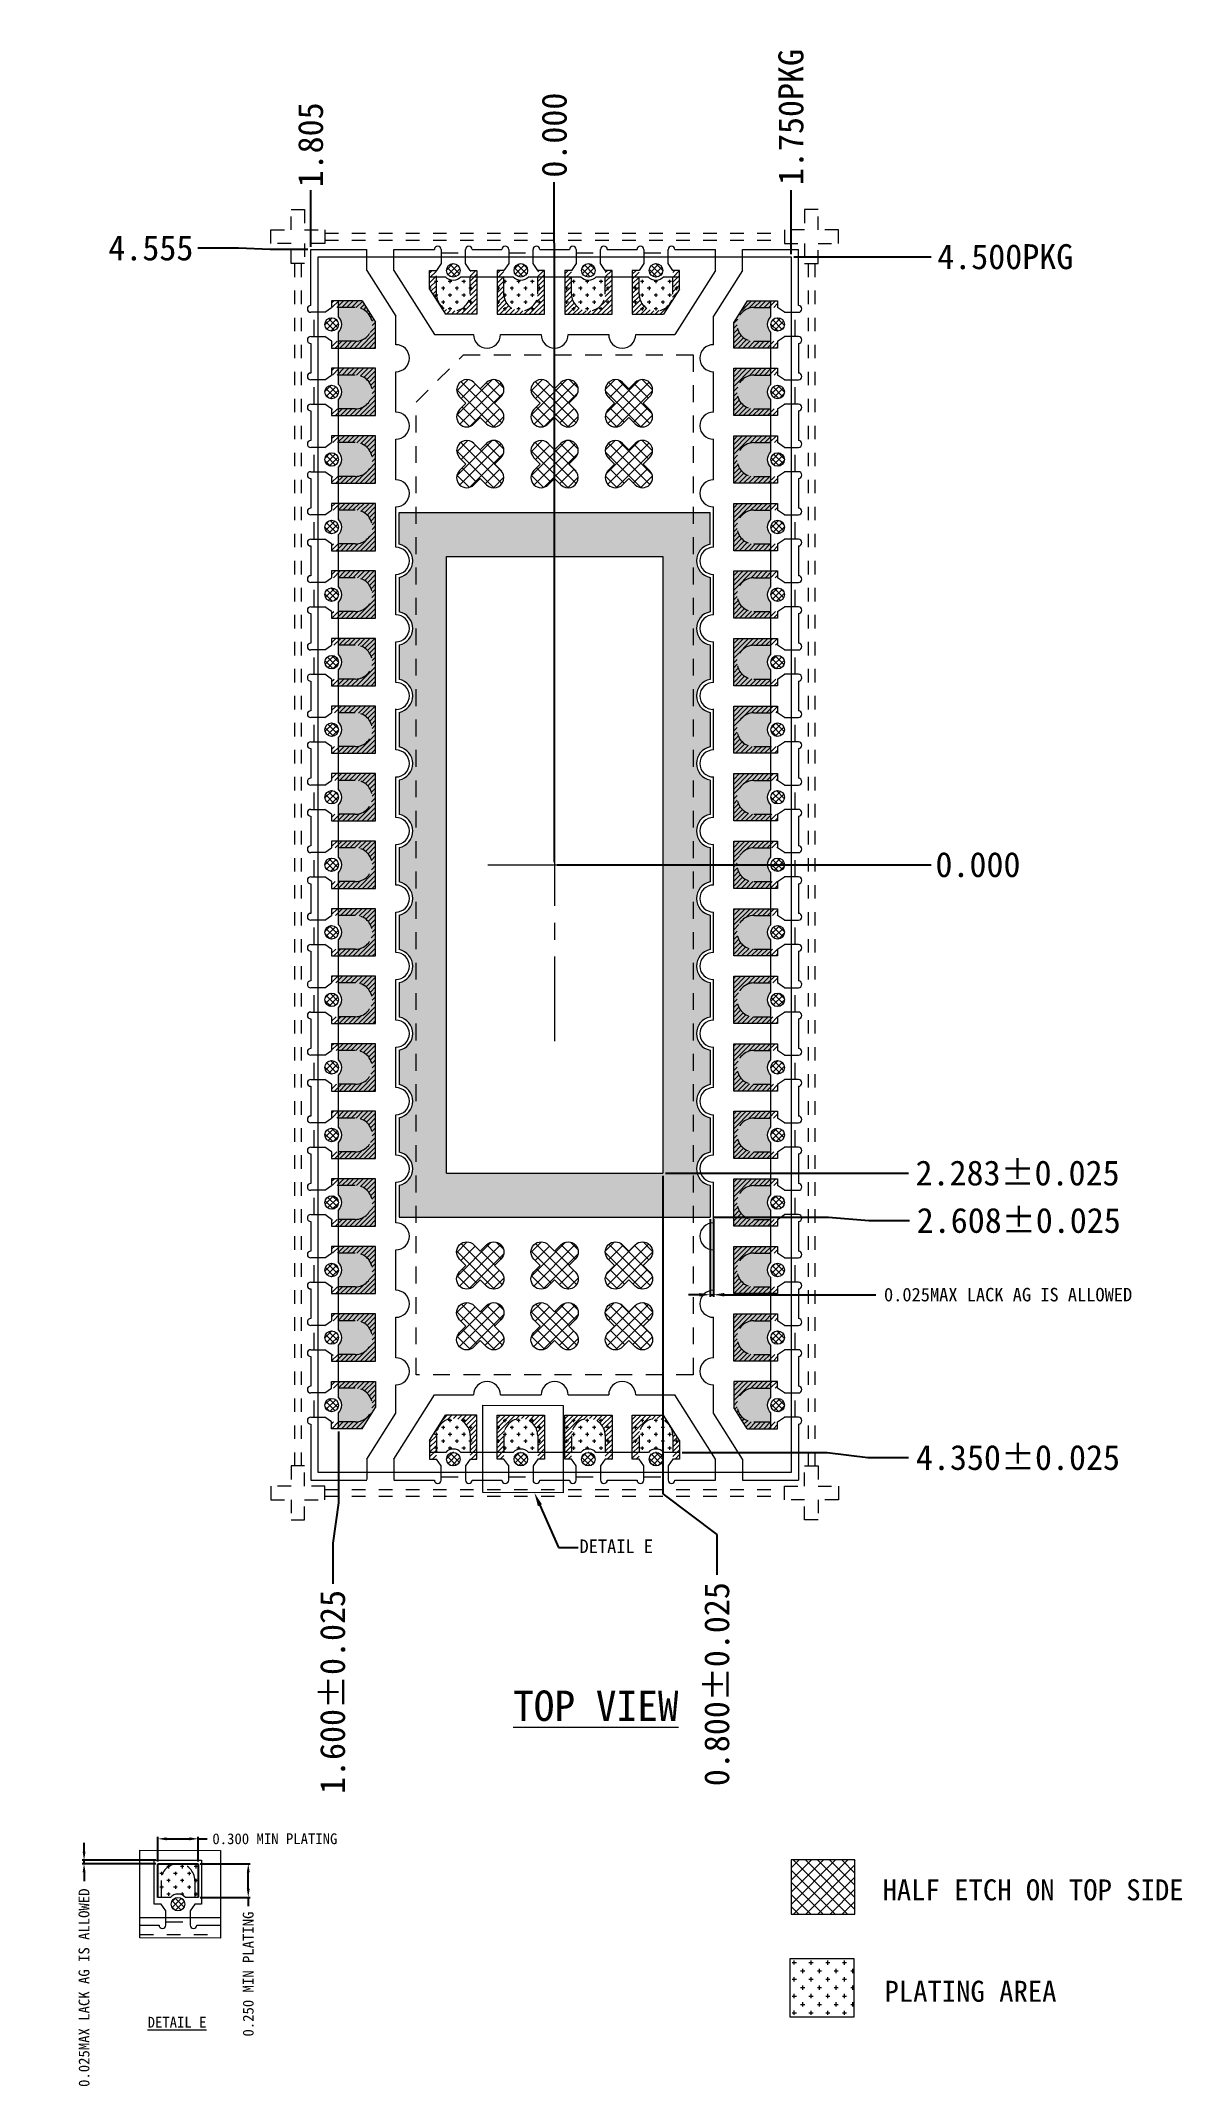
# Model space of a CAD drawing. Extents: x -3.8 to 4.6, y -9 to 6.1.
import ezdxf
from ezdxf import colors
from ezdxf.entities.mleader import LeaderData, LeaderLine
from ezdxf.enums import TextEntityAlignment as Align
from ezdxf.math import Vec2, Vec3

# ---------------------------------------------------------------- set-up
doc = ezdxf.new("R2010")
doc.units = 0
doc.linetypes.add('CENTER', pattern=[2, 1.25, -0.25, 0.25, -0.25])
doc.linetypes.add('HIDDEN', pattern=[0.375, 0.25, -0.125])
for name, color, linetype in [('1', 7, 'Continuous'), ('1D', 4, 'Continuous'), ('BOT', 4, 'Continuous'), ('ETCH', 4, 'Continuous'), ('HALF ETCH ON TOP SIDE', 6, 'Continuous'), ('PKG', 2, 'Continuous'), ('PLATING', 3, 'Continuous'), ('中心线', 1, 'CENTER'), ('标注', 6, 'Continuous')]:
    doc.layers.add(name, color=color, linetype=linetype)
doc.layers.add('DIM', color=4, linetype='Continuous', lineweight=18)
doc.styles.get("Standard").update_dxf_attribs({"font": 'SimSun.ttf'})
doc.dimstyles.new('ISO-25', dxfattribs={"dimtxt": 0.1, "dimasz": 0.08, "dimexe": 0.015, "dimexo": 0.015, "dimgap": 0.02, "dimtad": 0, "dimzin": 1, "dimdsep": 46, "dimtxsty": 'Standard', "dimcen": 0.1, "dimadec": 0, "dimazin": 0, "dimtfac": 1, "dimtmove": 0, "dimatfit": 3, "dimfxl": 1, "dimarcsym": 0})
pattern_1 = [(45, (-321.274826, -12.86761), (-0.0179605122, 0.0179605122), [])]
pattern_2 = [(45, (-25932.45562, -4304.765835), (-0.0449012806, 0.0449012806), []), (135, (-25932.45562, -4304.765835), (-0.0449012806, -0.0449012806), [])]
pattern_3 = [(45, (-25933.00562, -4304.765835), (-0.0449012806, 0.0449012806), []), (135, (-25933.00562, -4304.765835), (-0.0449012806, -0.0449012806), [])]
pattern_4 = [(45, (-25932.45562, -4305.215835), (-0.0449012806, 0.0449012806), []), (135, (-25932.45562, -4305.215835), (-0.0449012806, -0.0449012806), [])]
pattern_5 = [(45, (-25933.00562, -4305.215835), (-0.0449012806, 0.0449012806), []), (135, (-25933.00562, -4305.215835), (-0.0449012806, -0.0449012806), [])]

msp = doc.modelspace()

# ---------------------------------------------------------------- texts
at = {"layer": 'DIM', "lineweight": 9}
for s, p in [('HALF ETCH ON TOP SIDE', (4.6547, -7.5887, -0.283)), (' PLATING AREA', (3.7141, -8.339))]:
    msp.add_text(s, height=0.155973, dxfattribs=at).set_placement(p, align=Align.MIDDLE_RIGHT)
msp.add_text('%%UDETAIL E', height=0.08, dxfattribs=at).set_placement((-3.0121, -8.6084, -0.0817))
at = {"layer": 'DIM', "lineweight": 9, "insert": (0.3048, -6.2273, 0.0356), "char_height": 0.225, "attachment_point": 5}
msp.add_mtext('{\\LTOP VIEW}', dxfattribs=at)

# ---------------------------------------------------------------- blocks, each defined once
blk = doc.blocks.new('*D0')
at = {"layer": 'Defpoints', "color": 0, "transparency": 16777216}
for p in [(4740.294, 1755.634), (4740.294, 1755.634), (4743.08, 1755.634)]:
    blk.add_point(p, dxfattribs=at)
at = {"layer": 'DIM', "color": 0, "lineweight": -2, "transparency": 16777216}
blk.add_line((4740.314, 1755.634), (4743.08, 1755.634), dxfattribs=at)
at = {"layer": 'DIM', "color": 0, "lineweight": 9, "transparency": 16777216, "insert": (4743.427, 1755.634), "char_height": 0.185, "attachment_point": 5}
blk.add_mtext('0.000', dxfattribs=at)
blk = doc.blocks.new('*D1')
at = {"layer": 'Defpoints', "color": 0, "transparency": 16777216}
for p in [(4740.292, 1760.687), (4740.294, 1755.634), (4740.294, 1755.634)]:
    blk.add_point(p, dxfattribs=at)
at = {"layer": 'DIM', "color": 0, "lineweight": -2, "transparency": 16777216}
for p, q in [((4740.292, 1760.387), (4740.292, 1760.687)), ((4740.294, 1760.087), (4740.292, 1760.387)), ((4740.294, 1755.654), (4740.294, 1760.087))]:
    blk.add_line(p, q, dxfattribs=at)
at = {"layer": 'DIM', "color": 0, "lineweight": 9, "transparency": 16777216, "insert": (4740.292, 1761.035), "char_height": 0.185, "attachment_point": 5, "rotation": 90}
blk.add_mtext('0.000', dxfattribs=at)
blk = doc.blocks.new('*D2')
at = {"layer": 'Defpoints', "color": 0, "transparency": 16777216}
for p in [(4742.044, 1760.627), (4742.044, 1760.134), (4740.294, 1755.634)]:
    blk.add_point(p, dxfattribs=at)
at = {"layer": 'DIM', "color": 0, "lineweight": -2, "transparency": 16777216}
blk.add_line((4742.044, 1760.154), (4742.044, 1760.627), dxfattribs=at)
at = {"layer": 'DIM', "color": 0, "lineweight": 9, "transparency": 16777216, "insert": (4742.044, 1761.169), "char_height": 0.185, "attachment_point": 5, "rotation": 90}
blk.add_mtext('1.750PKG', dxfattribs=at)
blk = doc.blocks.new('*D3')
at = {"layer": 'Defpoints', "color": 0, "transparency": 16777216}
for p in [(4738.489, 1760.627), (4738.489, 1760.189), (4740.294, 1755.634)]:
    blk.add_point(p, dxfattribs=at)
at = {"layer": 'DIM', "color": 0, "lineweight": -2, "transparency": 16777216}
blk.add_line((4738.489, 1760.209), (4738.489, 1760.627), dxfattribs=at)
at = {"layer": 'DIM', "color": 0, "lineweight": 9, "transparency": 16777216, "insert": (4738.489, 1760.963), "char_height": 0.185, "attachment_point": 5, "rotation": 90}
blk.add_mtext('1.805', dxfattribs=at)
blk = doc.blocks.new('*D4')
at = {"layer": 'Defpoints', "color": 0, "transparency": 16777216}
for p in [(4742.044, 1760.134), (4743.08, 1760.134), (4740.294, 1755.634)]:
    blk.add_point(p, dxfattribs=at)
at = {"layer": 'DIM', "color": 0, "lineweight": -2, "transparency": 16777216}
blk.add_line((4742.064, 1760.134), (4743.08, 1760.134), dxfattribs=at)
at = {"layer": 'DIM', "color": 0, "lineweight": 9, "transparency": 16777216, "insert": (4743.629, 1760.134), "char_height": 0.185, "attachment_point": 5}
blk.add_mtext('4.500PKG', dxfattribs=at)
blk = doc.blocks.new('*D5')
at = {"layer": 'Defpoints', "color": 0, "transparency": 16777216}
for p in [(4737.654, 1760.199), (4738.489, 1760.189), (4740.294, 1755.634)]:
    blk.add_point(p, dxfattribs=at)
at = {"layer": 'DIM', "color": 0, "lineweight": -2, "transparency": 16777216}
for p, q in [((4737.954, 1760.199), (4737.654, 1760.199)), ((4738.189, 1760.189), (4737.954, 1760.199)), ((4738.469, 1760.189), (4738.189, 1760.189))]:
    blk.add_line(p, q, dxfattribs=at)
at = {"layer": 'DIM', "color": 0, "lineweight": 9, "transparency": 16777216, "insert": (4737.306, 1760.199), "char_height": 0.185, "attachment_point": 5}
blk.add_mtext('4.555', dxfattribs=at)
blk = doc.blocks.new('*D6')
at = {"layer": 'Defpoints', "color": 0, "transparency": 16777216}
for p in [(4740.294, 1755.634), (4741.444, 1753.026), (4742.92, 1753)]:
    blk.add_point(p, dxfattribs=at)
at = {"layer": 'DIM', "color": 0, "lineweight": -2, "transparency": 16777216}
for p, q in [((4741.464, 1753.026), (4742.32, 1753.026)), ((4742.32, 1753.026), (4742.62, 1753)), ((4742.62, 1753), (4742.92, 1753))]:
    blk.add_line(p, q, dxfattribs=at)
at = {"layer": 'DIM', "color": 0, "lineweight": 9, "transparency": 16777216, "insert": (4743.729, 1753), "char_height": 0.185, "attachment_point": 5}
blk.add_mtext('2.608%%p0.025', dxfattribs=at)
blk = doc.blocks.new('*D7')
at = {"layer": 'Defpoints', "color": 0, "transparency": 16777216}
for p in [(4740.294, 1755.634), (4738.694, 1751.459), (4738.652, 1750.311)]:
    blk.add_point(p, dxfattribs=at)
at = {"layer": 'DIM', "color": 0, "lineweight": -2, "transparency": 16777216}
for p, q in [((4738.694, 1751.439), (4738.694, 1750.911)), ((4738.694, 1750.911), (4738.652, 1750.611)), ((4738.652, 1750.611), (4738.652, 1750.311))]:
    blk.add_line(p, q, dxfattribs=at)
at = {"layer": 'DIM', "color": 0, "lineweight": 9, "transparency": 16777216, "insert": (4738.652, 1749.51), "char_height": 0.185, "attachment_point": 5, "rotation": 90}
blk.add_mtext('1.600%%p0.025', dxfattribs=at)
blk = doc.blocks.new('*D8')
at = {"layer": 'Defpoints', "color": 0, "transparency": 16777216}
for p in [(4736.812, 1748.264), (4737.357, 1748.264), (4737.357, 1748.239)]:
    blk.add_point(p, dxfattribs=at)
at = {"layer": 'DIM', "color": 0, "lineweight": -2, "transparency": 16777216}
for p, q in [((4736.812, 1748.329), (4736.812, 1748.394)), ((4737.342, 1748.264), (4736.797, 1748.264)), ((4737.342, 1748.239), (4736.797, 1748.239)), ((4736.812, 1748.239), (4736.812, 1748.264)), ((4736.812, 1748.174), (4736.812, 1748.109))]:
    blk.add_line(p, q, dxfattribs=at)
at = {"layer": 'DIM', "color": 0, "transparency": 16777216}
for points in [[(4736.801, 1748.329), (4736.823, 1748.329), (4736.812, 1748.264)], [(4736.823, 1748.174), (4736.801, 1748.174), (4736.812, 1748.239)]]:
    blk.add_solid(points, dxfattribs=at)
at = {"layer": 'DIM', "color": 0, "lineweight": 9, "transparency": 16777216, "insert": (4736.812, 1747.321), "char_height": 0.08, "attachment_point": 5, "rotation": 90}
blk.add_mtext('0.025MAX LACK AG IS ALLOWED', dxfattribs=at)
blk = doc.blocks.new('*D9')
at = {"layer": 'Defpoints', "color": 0, "transparency": 16777216}
for p in [(4737.657, 1748.423), (4737.357, 1748.239), (4737.657, 1748.239)]:
    blk.add_point(p, dxfattribs=at)
at = {"layer": 'DIM', "color": 0, "lineweight": -2, "transparency": 16777216}
for p, q in [((4737.357, 1748.254), (4737.357, 1748.438)), ((4737.422, 1748.423), (4737.592, 1748.423)), ((4737.657, 1748.254), (4737.657, 1748.438)), ((4737.657, 1748.423), (4737.722, 1748.423))]:
    blk.add_line(p, q, dxfattribs=at)
at = {"layer": 'DIM', "color": 0, "transparency": 16777216}
for points in [[(4737.422, 1748.434), (4737.422, 1748.412), (4737.357, 1748.423)], [(4737.592, 1748.412), (4737.592, 1748.434), (4737.657, 1748.423)]]:
    blk.add_solid(points, dxfattribs=at)
at = {"layer": 'DIM', "color": 0, "lineweight": 9, "transparency": 16777216, "insert": (4738.224, 1748.423), "char_height": 0.08, "attachment_point": 5}
blk.add_mtext('0.300 MIN PLATING ', dxfattribs=at)
blk = doc.blocks.new('*D10')
at = {"layer": 'Defpoints', "color": 0, "transparency": 16777216}
for p in [(4737.657, 1748.239), (4738.027, 1748.239), (4737.657, 1747.989)]:
    blk.add_point(p, dxfattribs=at)
at = {"layer": 'DIM', "color": 0, "lineweight": -2, "transparency": 16777216}
for p, q in [((4737.672, 1748.239), (4738.042, 1748.239)), ((4738.027, 1748.054), (4738.027, 1748.174)), ((4737.672, 1747.989), (4738.042, 1747.989)), ((4738.027, 1747.989), (4738.027, 1747.924))]:
    blk.add_line(p, q, dxfattribs=at)
at = {"layer": 'DIM', "color": 0, "transparency": 16777216}
for points in [[(4738.038, 1748.174), (4738.016, 1748.174), (4738.027, 1748.239)], [(4738.016, 1748.054), (4738.038, 1748.054), (4738.027, 1747.989)]]:
    blk.add_solid(points, dxfattribs=at)
at = {"layer": 'DIM', "color": 0, "lineweight": 9, "transparency": 16777216, "insert": (4738.027, 1747.422), "char_height": 0.08, "attachment_point": 5, "rotation": 90}
blk.add_mtext('0.250 MIN PLATING', dxfattribs=at)
blk = doc.blocks.new('*D11')
at = {"layer": 'Defpoints', "color": 0, "transparency": 16777216}
for p in [(4740.294, 1755.634), (4741.094, 1753.351), (4742.912, 1753.351)]:
    blk.add_point(p, dxfattribs=at)
at = {"layer": 'DIM', "color": 0, "lineweight": -2, "transparency": 16777216}
blk.add_line((4741.114, 1753.351), (4742.912, 1753.351), dxfattribs=at)
at = {"layer": 'DIM', "color": 0, "lineweight": 9, "transparency": 16777216, "insert": (4743.72, 1753.351), "char_height": 0.185, "attachment_point": 5}
blk.add_mtext('2.283%%p0.025', dxfattribs=at)
blk = doc.blocks.new('*D12')
at = {"layer": 'Defpoints', "color": 0, "transparency": 16777216}
for p in [(4740.294, 1755.634), (4741.094, 1753.351), (4741.495, 1750.377)]:
    blk.add_point(p, dxfattribs=at)
at = {"layer": 'DIM', "color": 0, "lineweight": -2, "transparency": 16777216}
for p, q in [((4741.094, 1753.331), (4741.094, 1750.977)), ((4741.094, 1750.977), (4741.495, 1750.677)), ((4741.495, 1750.677), (4741.495, 1750.377))]:
    blk.add_line(p, q, dxfattribs=at)
at = {"layer": 'DIM', "color": 0, "lineweight": 9, "transparency": 16777216, "insert": (4741.495, 1749.568), "char_height": 0.185, "attachment_point": 5, "rotation": 90}
blk.add_mtext('0.800%%p0.025', dxfattribs=at)
blk = doc.blocks.new('*D13')
at = {"layer": 'Defpoints', "color": 0, "transparency": 16777216}
for p in [(4740.294, 1755.634), (4741.219, 1751.284), (4742.912, 1751.245)]:
    blk.add_point(p, dxfattribs=at)
at = {"layer": 'DIM', "color": 0, "lineweight": -2, "transparency": 16777216}
for p, q in [((4741.239, 1751.284), (4742.312, 1751.284)), ((4742.312, 1751.284), (4742.612, 1751.245)), ((4742.612, 1751.245), (4742.912, 1751.245))]:
    blk.add_line(p, q, dxfattribs=at)
at = {"layer": 'DIM', "color": 0, "lineweight": 9, "transparency": 16777216, "insert": (4743.723, 1751.245), "char_height": 0.185, "attachment_point": 5}
blk.add_mtext('4.350%%p0.025', dxfattribs=at)
blk = doc.blocks.new('*D14')
at = {"layer": 'Defpoints', "color": 0, "transparency": 16777216}
for p in [(4741.444, 1753.026), (4741.469, 1753.026), (4741.469, 1752.451)]:
    blk.add_point(p, dxfattribs=at)
at = {"layer": 'DIM', "color": 0, "lineweight": -2, "transparency": 16777216}
for p, q in [((4741.444, 1753.011), (4741.444, 1752.436)), ((4741.469, 1753.011), (4741.469, 1752.436)), ((4741.364, 1752.451), (4741.284, 1752.451)), ((4741.444, 1752.451), (4741.469, 1752.451)), ((4741.549, 1752.451), (4742.671, 1752.451))]:
    blk.add_line(p, q, dxfattribs=at)
at = {"layer": 'DIM', "color": 0, "transparency": 16777216}
for points in [[(4741.364, 1752.438), (4741.364, 1752.464), (4741.444, 1752.451)], [(4741.549, 1752.464), (4741.549, 1752.438), (4741.469, 1752.451)]]:
    blk.add_solid(points, dxfattribs=at)
at = {"layer": 'DIM', "color": 0, "transparency": 16777216, "insert": (4743.65, 1752.451), "char_height": 0.1, "attachment_point": 5}
blk.add_mtext('0.025{\\fSimSun|b0|i0|c0|p34;MAX LACK AG IS ALLOWED}', dxfattribs=at)

# ---------------------------------------------------------------- dimensions: what is measured, and where the dimension line sits
at = {"layer": 'DIM', "lineweight": 9}
for feature_location, offset, dtype, override, picture, middle, set_off in [((1.75, 4.5), (0, 0.4937), 1, {"dimtxt": 0.185, "dimasz": 0.15, "dimexo": 0.02, "dimgap": 0.03, "dimdec": 3, "dimzin": 0, "dimpost": '<>PKG'}, '*D2', (1.75, 5.5353), (-4740.2942, -1755.6338)), ((-1.805, 4.555), (0, 0.4387), 1, {"dimtxt": 0.185, "dimasz": 0.15, "dimexo": 0.02, "dimgap": 0.03, "dimdec": 3, "dimzin": 0}, '*D3', (-1.805, 5.3295), (-4740.2942, -1755.6338)), ((0, 0), (-0.0025362287, 5.053339048), 1, {"dimtxt": 0.185, "dimasz": 0.15, "dimexo": 0.02, "dimgap": 0.03, "dimdec": 3, "dimzin": 0}, '*D1', (-0.0025362287, 5.4011463105), (-4740.2942228661, -1755.633767287)), ((-1.805, 4.555), (-0.8353, 0.0107), 0, {"dimtxt": 0.185, "dimasz": 0.15, "dimexo": 0.02, "dimgap": 0.03, "dimdec": 3, "dimzin": 0}, '*D5', (-2.9881, 4.5657), (-4740.2942, -1755.6338)), ((1.75, 4.5), (1.0354, 0), 0, {"dimtxt": 0.185, "dimasz": 0.15, "dimexo": 0.02, "dimgap": 0.03, "dimdec": 3, "dimzin": 0, "dimpost": '<>PKG'}, '*D4', (3.3345, 4.5), (-4740.2942, -1755.6338)), ((0, 0), (2.785424421, 0), 0, {"dimtxt": 0.185, "dimasz": 0.15, "dimexo": 0.02, "dimgap": 0.03, "dimdec": 3, "dimzin": 0}, '*D0', (3.1332316836, 0), (-4740.2942228661, -1755.633767287))]:
    dim = msp.add_ordinate_dim(feature_location=feature_location, offset=offset, dtype=dtype, origin=(0, 0), dimstyle='ISO-25', override=override, dxfattribs=at)
    dim.commit()
    dim.dimension.update_dxf_attribs({"geometry": picture, "text_midpoint": middle, "insert": set_off})
at = {"layer": 'DIM', "color": 1, "lineweight": 9}
for feature_location, offset, dtype, picture, middle, set_off in [((-1.60046, -4.175), (-0.04153, -1.14819), 1, '*D7', (-1.64198, -6.12368), (-4740.29422, -1755.63377)), ((1.15, -2.6075), (1.4755248403, -0.0260727919), 0, '*D6', (3.4342818235, -2.6335727919), (-4740.2942228661, -1755.633767287)), ((0.8, -2.2825), (1.8173336336, 0), 0, '*D11', (3.4260906168, -2.2825), (-4740.2942228661, -1755.633767287)), ((0.8, -2.2825), (0.4004, -2.9738), 1, '*D12', (1.2004, -6.0655), (-4740.2942, -1755.6338)), ((0.925, -4.3501), (1.6931, -0.0391), 0, '*D13', (3.4289, -4.3892), (-4740.2942, -1755.6338))]:
    dim = msp.add_ordinate_dim(feature_location=feature_location, offset=offset, dtype=dtype, origin=(0, 0), dimstyle='ISO-25', override={"dimtxt": 0.185, "dimasz": 0.15, "dimexo": 0.02, "dimgap": 0.03, "dimdec": 3, "dimzin": 0, "dimtol": 1, "dimtp": 0.025, "dimtm": 0.025, "dimtdec": 3, "dimtzin": 0}, dxfattribs=at)
    dim.commit()
    dim.dimension.update_dxf_attribs({"geometry": picture, "text_midpoint": middle, "insert": set_off})
at = {"layer": 'DIM', "color": 1}
dim = msp.add_linear_dim(base=(1.175, -3.1829), p1=(1.15, -2.6075), p2=(1.175, -2.6075), text='<>{\\fSimSun|b0|i0|c0|p34;MAX LACK AG IS ALLOWED}', dimstyle='ISO-25', override={"dimtxt": 0.1, "dimdec": 3, "dimtxsty": 'Standard', "dimtdec": 3, "dimarcsym": 2}, dxfattribs=at)
dim.commit()
dim.dimension.update_dxf_attribs({"geometry": '*D14', "text_midpoint": (3.3562, -3.1829), "dimtype": 128, "insert": (-4740.2942, -1755.6338)})
at = {"layer": 'DIM', "lineweight": 9}
dim = msp.add_linear_dim(base=(-2.6374, -7.2111, -0.283), p1=(-2.9374, -7.3947, -0.283), p2=(-2.6374, -7.3947, -0.2014), text='<> MIN PLATING ', dimstyle='ISO-25', override={"dimtxt": 0.08, "dimasz": 0.065, "dimdec": 3}, dxfattribs=at)
dim.commit()
dim.dimension.update_dxf_attribs({"geometry": '*D9', "text_midpoint": (-2.0699, -7.2111, -0.283), "insert": (-4740.2942, -1755.6338, -0.283)})
for base, p1, p2, text, override, picture, middle in [((-3.4819, -7.3697, -0.283), (-2.9374, -7.3947, -0.283), (-2.9374, -7.3697, -0.283), '<>MAX LACK AG IS ALLOWED', {"dimtxt": 0.08, "dimasz": 0.065, "dimdec": 3, "dimtxsty": 'Standard'}, '*D8', (-3.4819, -8.3123, -0.283)), ((-2.2672, -7.3947, -0.283), (-2.6374, -7.6447, -0.283), (-2.6374, -7.3947, -0.283), '<> MIN PLATING', {"dimtxt": 0.08, "dimasz": 0.065, "dimdec": 3}, '*D10', (-2.2672, -8.2121, -0.283))]:
    dim = msp.add_linear_dim(base=base, p1=p1, p2=p2, angle=90, text=text, dimstyle='ISO-25', override=override, dxfattribs=at)
    dim.commit()
    dim.dimension.update_dxf_attribs({"geometry": picture, "text_midpoint": middle, "dimtype": 128, "insert": (-4740.2942, -1755.6338, -0.283)})

# ---------------------------------------------------------------- hatches: boundary and pattern name
at = {"layer": 'ETCH', "lineweight": 0}
h = msp.add_hatch(dxfattribs=at)
h.set_pattern_fill('ANSI31', color=256, scale=0.008, angle=360, style=0)
h.set_pattern_definition(pattern_1)
h.paths.add_polyline_path([(-0.925, 4.2619), (-0.925, 4.4), (-0.875, 4.4), (-0.875, 4.225, 1), (-0.625, 4.225), (-0.625, 4.4), (-0.575, 4.4), (-0.575, 4.075), (-0.8066, 4.075)])
h.paths.add_polyline_path([(-0.425, 4.4), (-0.425, 4.075), (-0.075, 4.075), (-0.075, 4.4), (-0.125, 4.4), (-0.125, 4.225, -1), (-0.375, 4.225), (-0.375, 4.4)])
h.paths.add_polyline_path([(0.575, 4.4), (0.575, 4.075), (0.8066, 4.075), (0.925, 4.2619), (0.925, 4.4), (0.875, 4.4), (0.875, 4.225, -1), (0.625, 4.225), (0.625, 4.4)])
h.paths.add_polyline_path([(0.075, 4.4), (0.075, 4.075), (0.425, 4.075), (0.425, 4.4), (0.375, 4.4), (0.375, 4.225, -1), (0.125, 4.225), (0.125, 4.4)])
h = msp.add_hatch(dxfattribs=at)
h.set_pattern_fill('ANSI31', color=256, scale=0.008, style=0)
h.set_pattern_definition(pattern_1)
h.paths.add_polyline_path([(-1.65, 3.325), (-1.325, 3.325), (-1.325, 3.675), (-1.65, 3.675), (-1.65, 3.625), (-1.475, 3.625, -1), (-1.475, 3.375), (-1.65, 3.375)])
h.paths.add_polyline_path([(-1.65, 2.825), (-1.325, 2.825), (-1.325, 3.175), (-1.65, 3.175), (-1.65, 3.125), (-1.475, 3.125, -1), (-1.475, 2.875), (-1.65, 2.875)])
h.paths.add_polyline_path([(-1.65, 1.325), (-1.325, 1.325), (-1.325, 1.675), (-1.65, 1.675), (-1.65, 1.625), (-1.475, 1.625, -1), (-1.475, 1.375), (-1.65, 1.375)])
h.paths.add_polyline_path([(-1.65, 2.325), (-1.325, 2.325), (-1.325, 2.675), (-1.65, 2.675), (-1.65, 2.625), (-1.475, 2.625, -1), (-1.475, 2.375), (-1.65, 2.375)])
h.paths.add_polyline_path([(-1.65, 0.825), (-1.325, 0.825), (-1.325, 1.175), (-1.65, 1.175), (-1.65, 1.125), (-1.475, 1.125, -1), (-1.475, 0.875), (-1.65, 0.875)])
h.paths.add_polyline_path([(-1.65, 0.325), (-1.325, 0.325), (-1.325, 0.675), (-1.65, 0.675), (-1.65, 0.625), (-1.475, 0.625, -1), (-1.475, 0.375), (-1.65, 0.375)])
h.paths.add_polyline_path([(-1.65, -0.675), (-1.325, -0.675), (-1.325, -0.325), (-1.65, -0.325), (-1.65, -0.375), (-1.475, -0.375, -1), (-1.475, -0.625), (-1.65, -0.625)])
h.paths.add_polyline_path([(-1.65, 4.175), (-1.65, 4.125), (-1.475, 4.125, -1), (-1.475, 3.875), (-1.65, 3.875), (-1.65, 3.825), (-1.325, 3.825), (-1.325, 4.017), (-1.4251, 4.175)])
h.paths.add_polyline_path([(-1.65, 1.825), (-1.325, 1.825), (-1.325, 2.175), (-1.65, 2.175), (-1.65, 2.125), (-1.475, 2.125, -1), (-1.475, 1.875), (-1.65, 1.875)])
h.paths.add_polyline_path([(-1.65, -1.325), (-1.65, -1.375), (-1.475, -1.375, -1), (-1.475, -1.625), (-1.65, -1.625), (-1.65, -1.675), (-1.325, -1.675), (-1.325, -1.325)])
h.paths.add_polyline_path([(-1.65, -0.175), (-1.325, -0.175), (-1.325, 0.175), (-1.65, 0.175), (-1.65, 0.125), (-1.475, 0.125, -1), (-1.475, -0.125), (-1.65, -0.125)])
h.paths.add_polyline_path([(-1.65, -0.825), (-1.65, -0.875), (-1.475, -0.875, -1), (-1.475, -1.125), (-1.65, -1.125), (-1.65, -1.175), (-1.325, -1.175), (-1.325, -0.825)])
h.paths.add_polyline_path([(-1.65, -2.175), (-1.325, -2.175), (-1.325, -1.825), (-1.65, -1.825), (-1.65, -1.875), (-1.475, -1.875, -1), (-1.475, -2.125), (-1.65, -2.125)])
h.paths.add_polyline_path([(-1.65, -2.675), (-1.325, -2.675), (-1.325, -2.325), (-1.65, -2.325), (-1.65, -2.375), (-1.475, -2.375, -1), (-1.475, -2.625), (-1.65, -2.625)])
h.paths.add_polyline_path([(-1.65, -3.675), (-1.325, -3.675), (-1.325, -3.325), (-1.65, -3.325), (-1.65, -3.375), (-1.475, -3.375, -1), (-1.475, -3.625), (-1.65, -3.625)])
h.paths.add_polyline_path([(-1.65, -3.175), (-1.325, -3.175), (-1.325, -2.825), (-1.65, -2.825), (-1.65, -2.875), (-1.475, -2.875, -1), (-1.475, -3.125), (-1.65, -3.125)])
h.paths.add_polyline_path([(-1.475, -3.875, -1), (-1.475, -4.125), (-1.65, -4.125), (-1.65, -4.175), (-1.4251, -4.175), (-1.325, -4.017), (-1.325, -3.825), (-1.65, -3.825), (-1.65, -3.875)])
h = msp.add_hatch(dxfattribs=at)
h.set_pattern_fill('ANSI31', color=256, scale=0.008, style=0)
h.set_pattern_definition(pattern_1)
h.paths.add_polyline_path([(-1.65, -3.325), (-1.325, -3.325), (-1.325, -3.675), (-1.65, -3.675), (-1.65, -3.625), (-1.475, -3.625, 1), (-1.475, -3.375), (-1.65, -3.375)])
h.paths.add_polyline_path([(-1.65, -2.825), (-1.325, -2.825), (-1.325, -3.175), (-1.65, -3.175), (-1.65, -3.125), (-1.475, -3.125, 1), (-1.475, -2.875), (-1.65, -2.875)])
h.paths.add_polyline_path([(-1.65, -1.325), (-1.325, -1.325), (-1.325, -1.675), (-1.65, -1.675), (-1.65, -1.625), (-1.475, -1.625, 1), (-1.475, -1.375), (-1.65, -1.375)])
h.paths.add_polyline_path([(-1.65, -2.325), (-1.325, -2.325), (-1.325, -2.675), (-1.65, -2.675), (-1.65, -2.625), (-1.475, -2.625, 1), (-1.475, -2.375), (-1.65, -2.375)])
h.paths.add_polyline_path([(-1.65, -0.825), (-1.325, -0.825), (-1.325, -1.175), (-1.65, -1.175), (-1.65, -1.125), (-1.475, -1.125, 1), (-1.475, -0.875), (-1.65, -0.875)])
h.paths.add_polyline_path([(-1.65, -0.325), (-1.325, -0.325), (-1.325, -0.675), (-1.65, -0.675), (-1.65, -0.625), (-1.475, -0.625, 1), (-1.475, -0.375), (-1.65, -0.375)])
h.paths.add_polyline_path([(-1.65, 0.675), (-1.325, 0.675), (-1.325, 0.325), (-1.65, 0.325), (-1.65, 0.375), (-1.475, 0.375, 1), (-1.475, 0.625), (-1.65, 0.625)])
h.paths.add_polyline_path([(-1.65, -4.175), (-1.65, -4.125), (-1.475, -4.125, 1), (-1.475, -3.875), (-1.65, -3.875), (-1.65, -3.825), (-1.325, -3.825), (-1.325, -4.017), (-1.4251, -4.175)])
h.paths.add_polyline_path([(-1.65, -1.825), (-1.325, -1.825), (-1.325, -2.175), (-1.65, -2.175), (-1.65, -2.125), (-1.475, -2.125, 1), (-1.475, -1.875), (-1.65, -1.875)])
h.paths.add_polyline_path([(-1.65, 1.325), (-1.65, 1.375), (-1.475, 1.375, 1), (-1.475, 1.625), (-1.65, 1.625), (-1.65, 1.675), (-1.325, 1.675), (-1.325, 1.325)])
h.paths.add_polyline_path([(-1.65, 0.175), (-1.325, 0.175), (-1.325, -0.175), (-1.65, -0.175), (-1.65, -0.125), (-1.475, -0.125, 1), (-1.475, 0.125), (-1.65, 0.125)])
h.paths.add_polyline_path([(-1.65, 0.825), (-1.65, 0.875), (-1.475, 0.875, 1), (-1.475, 1.125), (-1.65, 1.125), (-1.65, 1.175), (-1.325, 1.175), (-1.325, 0.825)])
h.paths.add_polyline_path([(-1.65, 2.175), (-1.325, 2.175), (-1.325, 1.825), (-1.65, 1.825), (-1.65, 1.875), (-1.475, 1.875, 1), (-1.475, 2.125), (-1.65, 2.125)])
h.paths.add_polyline_path([(-1.65, 2.675), (-1.325, 2.675), (-1.325, 2.325), (-1.65, 2.325), (-1.65, 2.375), (-1.475, 2.375, 1), (-1.475, 2.625), (-1.65, 2.625)])
h.paths.add_polyline_path([(-1.65, 3.675), (-1.325, 3.675), (-1.325, 3.325), (-1.65, 3.325), (-1.65, 3.375), (-1.475, 3.375, 1), (-1.475, 3.625), (-1.65, 3.625)])
h.paths.add_polyline_path([(-1.65, 3.175), (-1.325, 3.175), (-1.325, 2.825), (-1.65, 2.825), (-1.65, 2.875), (-1.475, 2.875, 1), (-1.475, 3.125), (-1.65, 3.125)])
h.paths.add_polyline_path([(-1.475, 3.875, 1), (-1.475, 4.125), (-1.65, 4.125), (-1.65, 4.175), (-1.4251, 4.175), (-1.325, 4.017), (-1.325, 3.825), (-1.65, 3.825), (-1.65, 3.875)])
h = msp.add_hatch(dxfattribs=at)
h.set_pattern_fill('ANSI31', color=256, scale=0.008, angle=180, style=0)
h.set_pattern_definition(pattern_1)
h.paths.add_polyline_path([(1.65, 3.325), (1.325, 3.325), (1.325, 3.675), (1.65, 3.675), (1.65, 3.625), (1.475, 3.625, 1), (1.475, 3.375), (1.65, 3.375)])
h.paths.add_polyline_path([(1.65, 2.825), (1.325, 2.825), (1.325, 3.175), (1.65, 3.175), (1.65, 3.125), (1.475, 3.125, 1), (1.475, 2.875), (1.65, 2.875)])
h.paths.add_polyline_path([(1.65, 1.325), (1.325, 1.325), (1.325, 1.675), (1.65, 1.675), (1.65, 1.625), (1.475, 1.625, 1), (1.475, 1.375), (1.65, 1.375)])
h.paths.add_polyline_path([(1.65, 2.325), (1.325, 2.325), (1.325, 2.675), (1.65, 2.675), (1.65, 2.625), (1.475, 2.625, 1), (1.475, 2.375), (1.65, 2.375)])
h.paths.add_polyline_path([(1.65, 0.825), (1.325, 0.825), (1.325, 1.175), (1.65, 1.175), (1.65, 1.125), (1.475, 1.125, 1), (1.475, 0.875), (1.65, 0.875)])
h.paths.add_polyline_path([(1.65, 0.325), (1.325, 0.325), (1.325, 0.675), (1.65, 0.675), (1.65, 0.625), (1.475, 0.625, 1), (1.475, 0.375), (1.65, 0.375)])
h.paths.add_polyline_path([(1.65, -0.675), (1.325, -0.675), (1.325, -0.325), (1.65, -0.325), (1.65, -0.375), (1.475, -0.375, 1), (1.475, -0.625), (1.65, -0.625)])
h.paths.add_polyline_path([(1.65, 4.175), (1.65, 4.125), (1.475, 4.125, 1), (1.475, 3.875), (1.65, 3.875), (1.65, 3.825), (1.325, 3.825), (1.325, 4.017), (1.4251, 4.175)])
h.paths.add_polyline_path([(1.65, 1.825), (1.325, 1.825), (1.325, 2.175), (1.65, 2.175), (1.65, 2.125), (1.475, 2.125, 1), (1.475, 1.875), (1.65, 1.875)])
h.paths.add_polyline_path([(1.65, -1.325), (1.65, -1.375), (1.475, -1.375, 1), (1.475, -1.625), (1.65, -1.625), (1.65, -1.675), (1.325, -1.675), (1.325, -1.325)])
h.paths.add_polyline_path([(1.65, -0.175), (1.325, -0.175), (1.325, 0.175), (1.65, 0.175), (1.65, 0.125), (1.475, 0.125, 1), (1.475, -0.125), (1.65, -0.125)])
h.paths.add_polyline_path([(1.65, -0.825), (1.65, -0.875), (1.475, -0.875, 1), (1.475, -1.125), (1.65, -1.125), (1.65, -1.175), (1.325, -1.175), (1.325, -0.825)])
h.paths.add_polyline_path([(1.65, -2.175), (1.325, -2.175), (1.325, -1.825), (1.65, -1.825), (1.65, -1.875), (1.475, -1.875, 1), (1.475, -2.125), (1.65, -2.125)])
h.paths.add_polyline_path([(1.65, -2.675), (1.325, -2.675), (1.325, -2.325), (1.65, -2.325), (1.65, -2.375), (1.475, -2.375, 1), (1.475, -2.625), (1.65, -2.625)])
h.paths.add_polyline_path([(1.65, -3.675), (1.325, -3.675), (1.325, -3.325), (1.65, -3.325), (1.65, -3.375), (1.475, -3.375, 1), (1.475, -3.625), (1.65, -3.625)])
h.paths.add_polyline_path([(1.65, -3.175), (1.325, -3.175), (1.325, -2.825), (1.65, -2.825), (1.65, -2.875), (1.475, -2.875, 1), (1.475, -3.125), (1.65, -3.125)])
h.paths.add_polyline_path([(1.475, -3.875, 1), (1.475, -4.125), (1.65, -4.125), (1.65, -4.175), (1.4251, -4.175), (1.325, -4.017), (1.325, -3.825), (1.65, -3.825), (1.65, -3.875)])
h = msp.add_hatch(dxfattribs=at)
h.set_pattern_fill('ANSI31', color=256, scale=0.008, angle=180, style=0)
h.set_pattern_definition(pattern_1)
h.paths.add_polyline_path([(1.65, -3.325), (1.325, -3.325), (1.325, -3.675), (1.65, -3.675), (1.65, -3.625), (1.475, -3.625, -1), (1.475, -3.375), (1.65, -3.375)])
h.paths.add_polyline_path([(1.65, -2.825), (1.325, -2.825), (1.325, -3.175), (1.65, -3.175), (1.65, -3.125), (1.475, -3.125, -1), (1.475, -2.875), (1.65, -2.875)])
h.paths.add_polyline_path([(1.65, -1.325), (1.325, -1.325), (1.325, -1.675), (1.65, -1.675), (1.65, -1.625), (1.475, -1.625, -1), (1.475, -1.375), (1.65, -1.375)])
h.paths.add_polyline_path([(1.65, -2.325), (1.325, -2.325), (1.325, -2.675), (1.65, -2.675), (1.65, -2.625), (1.475, -2.625, -1), (1.475, -2.375), (1.65, -2.375)])
h.paths.add_polyline_path([(1.65, -0.825), (1.325, -0.825), (1.325, -1.175), (1.65, -1.175), (1.65, -1.125), (1.475, -1.125, -1), (1.475, -0.875), (1.65, -0.875)])
h.paths.add_polyline_path([(1.65, -0.325), (1.325, -0.325), (1.325, -0.675), (1.65, -0.675), (1.65, -0.625), (1.475, -0.625, -1), (1.475, -0.375), (1.65, -0.375)])
h.paths.add_polyline_path([(1.65, 0.675), (1.325, 0.675), (1.325, 0.325), (1.65, 0.325), (1.65, 0.375), (1.475, 0.375, -1), (1.475, 0.625), (1.65, 0.625)])
h.paths.add_polyline_path([(1.65, -4.175), (1.65, -4.125), (1.475, -4.125, -1), (1.475, -3.875), (1.65, -3.875), (1.65, -3.825), (1.325, -3.825), (1.325, -4.017), (1.4251, -4.175)])
h.paths.add_polyline_path([(1.65, -1.825), (1.325, -1.825), (1.325, -2.175), (1.65, -2.175), (1.65, -2.125), (1.475, -2.125, -1), (1.475, -1.875), (1.65, -1.875)])
h.paths.add_polyline_path([(1.65, 1.325), (1.65, 1.375), (1.475, 1.375, -1), (1.475, 1.625), (1.65, 1.625), (1.65, 1.675), (1.325, 1.675), (1.325, 1.325)])
h.paths.add_polyline_path([(1.65, 0.175), (1.325, 0.175), (1.325, -0.175), (1.65, -0.175), (1.65, -0.125), (1.475, -0.125, -1), (1.475, 0.125), (1.65, 0.125)])
h.paths.add_polyline_path([(1.65, 0.825), (1.65, 0.875), (1.475, 0.875, -1), (1.475, 1.125), (1.65, 1.125), (1.65, 1.175), (1.325, 1.175), (1.325, 0.825)])
h.paths.add_polyline_path([(1.65, 2.175), (1.325, 2.175), (1.325, 1.825), (1.65, 1.825), (1.65, 1.875), (1.475, 1.875, -1), (1.475, 2.125), (1.65, 2.125)])
h.paths.add_polyline_path([(1.65, 2.675), (1.325, 2.675), (1.325, 2.325), (1.65, 2.325), (1.65, 2.375), (1.475, 2.375, -1), (1.475, 2.625), (1.65, 2.625)])
h.paths.add_polyline_path([(1.65, 3.675), (1.325, 3.675), (1.325, 3.325), (1.65, 3.325), (1.65, 3.375), (1.475, 3.375, -1), (1.475, 3.625), (1.65, 3.625)])
h.paths.add_polyline_path([(1.65, 3.175), (1.325, 3.175), (1.325, 2.825), (1.65, 2.825), (1.65, 2.875), (1.475, 2.875, -1), (1.475, 3.125), (1.65, 3.125)])
h.paths.add_polyline_path([(1.475, 3.875, -1), (1.475, 4.125), (1.65, 4.125), (1.65, 4.175), (1.4251, 4.175), (1.325, 4.017), (1.325, 3.825), (1.65, 3.825), (1.65, 3.875)])
h = msp.add_hatch(dxfattribs=at)
h.set_pattern_fill('ANSI31', color=256, scale=0.008, style=0)
h.set_pattern_definition(pattern_1)
h.paths.add_polyline_path([(-0.925, -4.2619), (-0.925, -4.4), (-0.875, -4.4), (-0.875, -4.225, -1), (-0.625, -4.225), (-0.625, -4.4), (-0.575, -4.4), (-0.575, -4.075), (-0.8066, -4.075)])
h.paths.add_polyline_path([(-0.425, -4.4), (-0.425, -4.075), (-0.075, -4.075), (-0.075, -4.4), (-0.125, -4.4), (-0.125, -4.225, 1), (-0.375, -4.225), (-0.375, -4.4)])
h.paths.add_polyline_path([(0.575, -4.4), (0.575, -4.075), (0.8066, -4.075), (0.925, -4.2619), (0.925, -4.4), (0.875, -4.4), (0.875, -4.225, 1), (0.625, -4.225), (0.625, -4.4)])
h.paths.add_polyline_path([(0.075, -4.4), (0.075, -4.075), (0.425, -4.075), (0.425, -4.4), (0.375, -4.4), (0.375, -4.225, 1), (0.125, -4.225), (0.125, -4.4)])
at = {"layer": 'HALF ETCH ON TOP SIDE', "linetype": 'ByBlock', "lineweight": 0}
h = msp.add_hatch(dxfattribs=at)
h.set_pattern_fill('ANSI37', color=256, scale=0.01)
h.set_pattern_definition([(45, (-121.953783, -0.456663), (-0.02245064, 0.02245064), []), (135, (-121.953783, -0.456663), (-0.02245064, -0.02245064), [])])
h.paths.add_polyline_path([(-0.7, -4.4, 1), (-0.8, -4.4, 1)])
h.paths.add_polyline_path([(1.7, -4, 1), (1.6, -4, 1)])
h.paths.add_polyline_path([(1.7, -3.5, 1), (1.6, -3.5, 1)])
h.paths.add_polyline_path([(1.7, -3, 1), (1.6, -3, 1)])
h.paths.add_polyline_path([(1.7, -2.5, 1), (1.6, -2.5, 1)])
h.paths.add_polyline_path([(1.7, -2, 1), (1.6, -2, 1)])
h.paths.add_polyline_path([(1.7, -1.5, 1), (1.6, -1.5, 1)])
h.paths.add_polyline_path([(1.7, -1, 1), (1.6, -1, 1)])
h.paths.add_polyline_path([(1.7, -0.5, 1), (1.6, -0.5, 1)])
h.paths.add_polyline_path([(1.7, 0, 1), (1.6, 0, 1)])
h.paths.add_polyline_path([(1.7, 0.5, 1), (1.6, 0.5, 1)])
h.paths.add_polyline_path([(1.7, 1, 1), (1.6, 1, 1)])
h.paths.add_polyline_path([(-1.6, 1, 1), (-1.7, 1, 1)])
h.paths.add_polyline_path([(-1.6, 0.5, 1), (-1.7, 0.5, 1)])
h.paths.add_polyline_path([(-1.6, 0, 1), (-1.7, 0, 1)])
h.paths.add_polyline_path([(1.7, 1.5, 1), (1.6, 1.5, 1)])
h.paths.add_polyline_path([(1.7, 2, 1), (1.6, 2, 1)])
h.paths.add_polyline_path([(1.7, 2.5, 1), (1.6, 2.5, 1)])
h.paths.add_polyline_path([(1.7, 3, 1), (1.6, 3, 1)])
h.paths.add_polyline_path([(1.7, 3.5, 1), (1.6, 3.5, 1)])
h.paths.add_polyline_path([(-1.6, 3, 1), (-1.7, 3, 1)])
h.paths.add_polyline_path([(-1.6, 2.5, 1), (-1.7, 2.5, 1)])
h.paths.add_polyline_path([(-1.6, 2, 1), (-1.7, 2, 1)])
h.paths.add_polyline_path([(-1.6, 1.5, 1), (-1.7, 1.5, 1)])
h.paths.add_polyline_path([(-1.6, -0.5, 1), (-1.7, -0.5, 1)])
h.paths.add_polyline_path([(-1.6, -1, 1), (-1.7, -1, 1)])
h.paths.add_polyline_path([(-0.2, -4.4, 1), (-0.3, -4.4, 1)])
h.paths.add_polyline_path([(0.3, -4.4, 1), (0.2, -4.4, 1)])
h.paths.add_polyline_path([(0.8, -4.4, 1), (0.7, -4.4, 1)])
h.paths.add_polyline_path([(1.7, 4, 1), (1.6, 4, 1)])
h.paths.add_polyline_path([(0.3, 4.4, 1), (0.2, 4.4, 1)])
h.paths.add_polyline_path([(-0.2, 4.4, 1), (-0.3, 4.4, 1)])
h.paths.add_polyline_path([(-0.7, 4.4, 1), (-0.8, 4.4, 1)])
h.paths.add_polyline_path([(0.8, 4.4, 1), (0.7, 4.4, 1)])
h.paths.add_polyline_path([(-1.6, 3.5, 1), (-1.7, 3.5, 1)])
h.paths.add_polyline_path([(-1.6, -1.5, 1), (-1.7, -1.5, 1)])
h.paths.add_polyline_path([(-1.6, -2.5, 1), (-1.7, -2.5, 1)])
h.paths.add_polyline_path([(-1.6, -2, 1), (-1.7, -2, 1)])
h.paths.add_polyline_path([(-1.6, -3.5, 1), (-1.7, -3.5, 1)])
h.paths.add_polyline_path([(-1.6, 4, 1), (-1.7, 4, 1)])
h.paths.add_polyline_path([(-1.6, -3, 1), (-1.7, -3, 1)])
h.paths.add_polyline_path([(-1.6, -4, 1), (-1.7, -4, 1)])
at = {"layer": 'HALF ETCH ON TOP SIDE', "linetype": 'ByBlock', "lineweight": 0, "ltscale": 100}
h = msp.add_hatch(dxfattribs=at)
h.set_pattern_fill('ANSI37', color=256, scale=0.02)
h.set_pattern_definition(pattern_3)
h.paths.add_polyline_path([(-0.4439, 3.4163), (-0.397, 3.4632, 1), (-0.503, 3.5693), (-0.55, 3.5223), (-0.597, 3.5693, 1), (-0.703, 3.4632), (-0.6561, 3.4163), (-0.703, 3.3693, 1), (-0.597, 3.2632), (-0.55, 3.3102), (-0.503, 3.2632, 1), (-0.397, 3.3693)])
h = msp.add_hatch(dxfattribs=at)
h.set_pattern_fill('ANSI37', color=256, scale=0.02)
h.set_pattern_definition(pattern_2)
h.paths.add_polyline_path([(0.1061, 3.4163), (0.153, 3.4632, 1), (0.047, 3.5693), (0, 3.5223), (-0.047, 3.5693, 1), (-0.153, 3.4632), (-0.1061, 3.4163), (-0.153, 3.3693, 1), (-0.047, 3.2632), (0, 3.3102), (0.047, 3.2632, 1), (0.153, 3.3693)])
h = msp.add_hatch(dxfattribs=at)
h.set_pattern_fill('ANSI37', color=256, scale=0.02)
h.set_pattern_definition(pattern_2)
h.paths.add_polyline_path([(0.6561, 3.4163), (0.703, 3.4632, 1), (0.597, 3.5693), (0.55, 3.5223), (0.503, 3.5693, 1), (0.397, 3.4632), (0.4439, 3.4163), (0.397, 3.3693, 1), (0.503, 3.2632), (0.55, 3.3102), (0.597, 3.2632, 1), (0.703, 3.3693)])
h = msp.add_hatch(dxfattribs=at)
h.set_pattern_fill('ANSI37', color=256, scale=0.02)
h.set_pattern_definition(pattern_5)
h.paths.add_polyline_path([(-0.4439, 2.9663), (-0.397, 3.0132, 1), (-0.503, 3.1193), (-0.55, 3.0723), (-0.597, 3.1193, 1), (-0.703, 3.0132), (-0.6561, 2.9663), (-0.703, 2.9193, 1), (-0.597, 2.8132), (-0.55, 2.8602), (-0.503, 2.8132, 1), (-0.397, 2.9193)])
h = msp.add_hatch(dxfattribs=at)
h.set_pattern_fill('ANSI37', color=256, scale=0.02)
h.set_pattern_definition(pattern_4)
h.paths.add_polyline_path([(0.1061, 2.9663), (0.153, 3.0132, 1), (0.047, 3.1193), (0, 3.0723), (-0.047, 3.1193, 1), (-0.153, 3.0132), (-0.1061, 2.9663), (-0.153, 2.9193, 1), (-0.047, 2.8132), (0, 2.8602), (0.047, 2.8132, 1), (0.153, 2.9193)])
h = msp.add_hatch(dxfattribs=at)
h.set_pattern_fill('ANSI37', color=256, scale=0.02)
h.set_pattern_definition(pattern_4)
h.paths.add_polyline_path([(0.6561, 2.9663), (0.703, 3.0132, 1), (0.597, 3.1193), (0.55, 3.0723), (0.503, 3.1193, 1), (0.397, 3.0132), (0.4439, 2.9663), (0.397, 2.9193, 1), (0.503, 2.8132), (0.55, 2.8602), (0.597, 2.8132, 1), (0.703, 2.9193)])
h = msp.add_hatch(dxfattribs=at)
h.set_pattern_fill('ANSI37', color=256, scale=0.02)
h.set_pattern_definition(pattern_5)
h.paths.add_polyline_path([(-0.4439, -2.9663), (-0.397, -3.0132, -1), (-0.503, -3.1193), (-0.55, -3.0723), (-0.597, -3.1193, -1), (-0.703, -3.0132), (-0.6561, -2.9663), (-0.703, -2.9193, -1), (-0.597, -2.8132), (-0.55, -2.8602), (-0.503, -2.8132, -1), (-0.397, -2.9193)])
h = msp.add_hatch(dxfattribs=at)
h.set_pattern_fill('ANSI37', color=256, scale=0.02)
h.set_pattern_definition(pattern_4)
h.paths.add_polyline_path([(0.1061, -2.9663), (0.153, -3.0132, -1), (0.047, -3.1193), (0, -3.0723), (-0.047, -3.1193, -1), (-0.153, -3.0132), (-0.1061, -2.9663), (-0.153, -2.9193, -1), (-0.047, -2.8132), (0, -2.8602), (0.047, -2.8132, -1), (0.153, -2.9193)])
h = msp.add_hatch(dxfattribs=at)
h.set_pattern_fill('ANSI37', color=256, scale=0.02)
h.set_pattern_definition(pattern_4)
h.paths.add_polyline_path([(0.6561, -2.9663), (0.703, -3.0132, -1), (0.597, -3.1193), (0.55, -3.0723), (0.503, -3.1193, -1), (0.397, -3.0132), (0.4439, -2.9663), (0.397, -2.9193, -1), (0.503, -2.8132), (0.55, -2.8602), (0.597, -2.8132, -1), (0.703, -2.9193)])
h = msp.add_hatch(dxfattribs=at)
h.set_pattern_fill('ANSI37', color=256, scale=0.02)
h.set_pattern_definition(pattern_3)
h.paths.add_polyline_path([(-0.4439, -3.4163), (-0.397, -3.4632, -1), (-0.503, -3.5693), (-0.55, -3.5223), (-0.597, -3.5693, -1), (-0.703, -3.4632), (-0.6561, -3.4163), (-0.703, -3.3693, -1), (-0.597, -3.2632), (-0.55, -3.3102), (-0.503, -3.2632, -1), (-0.397, -3.3693)])
h = msp.add_hatch(dxfattribs=at)
h.set_pattern_fill('ANSI37', color=256, scale=0.02)
h.set_pattern_definition(pattern_2)
h.paths.add_polyline_path([(0.1061, -3.4163), (0.153, -3.4632, -1), (0.047, -3.5693), (0, -3.5223), (-0.047, -3.5693, -1), (-0.153, -3.4632), (-0.1061, -3.4163), (-0.153, -3.3693, -1), (-0.047, -3.2632), (0, -3.3102), (0.047, -3.2632, -1), (0.153, -3.3693)])
h = msp.add_hatch(dxfattribs=at)
h.set_pattern_fill('ANSI37', color=256, scale=0.02)
h.set_pattern_definition(pattern_2)
h.paths.add_polyline_path([(0.6561, -3.4163), (0.703, -3.4632, -1), (0.597, -3.5693), (0.55, -3.5223), (0.503, -3.5693, -1), (0.397, -3.4632), (0.4439, -3.4163), (0.397, -3.3693, -1), (0.503, -3.2632), (0.55, -3.3102), (0.597, -3.2632, -1), (0.703, -3.3693)])
h = msp.add_hatch(dxfattribs=at)
h.set_pattern_fill('ANSI37', color=256, scale=0.02)
h.set_pattern_definition([(45, (-0.54718, 3.656105), (-0.04490128, 0.04490128), []), (135, (-0.54718, 3.656105), (-0.04490128, -0.04490128), [])])
h.paths.add_polyline_path([(2.2222, -7.3674), (1.7507, -7.3674), (1.7507, -7.7681), (2.2222, -7.7681)])
at = {"layer": 'HALF ETCH ON TOP SIDE', "linetype": 'ByBlock', "lineweight": 0}
h = msp.add_hatch(dxfattribs=at)
h.set_pattern_fill('ANSI37', color=256, scale=0.01)
h.set_pattern_definition([(45, (-31.65588, 0.858153), (-0.02245064, 0.02245064), []), (135, (-31.65588, 0.858153), (-0.02245064, -0.02245064), [])])
h.paths.add_polyline_path([(-2.7374, -7.6947, 1), (-2.8374, -7.6947, 1)])
at = {"layer": 'PLATING', "lineweight": 0}
h = msp.add_hatch(dxfattribs=at)
h.set_pattern_fill('CROSS', color=3, scale=0.008, angle=180, style=0)
h.paths.add_polyline_path([(-0.925, 4.2619), (-0.8066, 4.075), (-0.575, 4.075), (-0.575, 4.3501), (-0.694, 4.3501, -0.4481721), (-0.806, 4.3501), (-0.925, 4.3501)])
h.paths.add_polyline_path([(-0.425, 4.075), (-0.075, 4.075), (-0.075, 4.3501), (-0.194, 4.3501, -0.4481721), (-0.306, 4.3501), (-0.425, 4.3501)])
h.paths.add_polyline_path([(0.575, 4.075), (0.8066, 4.075), (0.925, 4.2619), (0.925, 4.3501), (0.806, 4.3501, -0.4481721), (0.694, 4.3501), (0.575, 4.3501)])
h.paths.add_polyline_path([(0.075, 4.075), (0.425, 4.075), (0.425, 4.3501), (0.306, 4.3501, -0.4481721), (0.194, 4.3501), (0.075, 4.3501)])
h = msp.add_hatch(dxfattribs=at)
h.set_pattern_fill('CROSS', color=3, scale=0.008, style=0)
h.paths.add_polyline_path([(-1.6005, 3.5563, -0.4521004), (-1.6005, 3.4437), (-1.6005, 3.325), (-1.325, 3.325), (-1.325, 3.675), (-1.6005, 3.675)])
h.paths.add_polyline_path([(-1.6005, 3.0563, -0.4521004), (-1.6005, 2.9437), (-1.6005, 2.825), (-1.325, 2.825), (-1.325, 3.175), (-1.6005, 3.175)])
h.paths.add_polyline_path([(-1.6005, 1.5563, -0.4521004), (-1.6005, 1.4437), (-1.6005, 1.325), (-1.325, 1.325), (-1.325, 1.675), (-1.6005, 1.675)])
h.paths.add_polyline_path([(-1.6005, 2.5563, -0.4521004), (-1.6005, 2.4437), (-1.6005, 2.325), (-1.325, 2.325), (-1.325, 2.675), (-1.6005, 2.675)])
h.paths.add_polyline_path([(-1.6005, 1.0563, -0.4521004), (-1.6005, 0.9437), (-1.6005, 0.825), (-1.325, 0.825), (-1.325, 1.175), (-1.6005, 1.175)])
h.paths.add_polyline_path([(-1.6005, 0.5563, -0.4521004), (-1.6005, 0.4437), (-1.6005, 0.325), (-1.325, 0.325), (-1.325, 0.675), (-1.6005, 0.675)])
h.paths.add_polyline_path([(-1.6005, -0.4437, -0.4521004), (-1.6005, -0.5563), (-1.6005, -0.675), (-1.325, -0.675), (-1.325, -0.325), (-1.6005, -0.325)])
h.paths.add_polyline_path([(-1.6005, 4.0563, -0.4521004), (-1.6005, 3.9437), (-1.6005, 3.825), (-1.325, 3.825), (-1.325, 4.017), (-1.4251, 4.175), (-1.6005, 4.175)])
h.paths.add_polyline_path([(-1.6005, 2.0563, -0.4521004), (-1.6005, 1.9437), (-1.6005, 1.825), (-1.325, 1.825), (-1.325, 2.175), (-1.6005, 2.175)])
h.paths.add_polyline_path([(-1.6005, -1.4437, -0.4521004), (-1.6005, -1.5563), (-1.6005, -1.675), (-1.325, -1.675), (-1.325, -1.325), (-1.6005, -1.325)])
h.paths.add_polyline_path([(-1.6005, 0.0563, -0.4521004), (-1.6005, -0.0563), (-1.6005, -0.175), (-1.325, -0.175), (-1.325, 0.175), (-1.6005, 0.175)])
h.paths.add_polyline_path([(-1.6005, -0.9437, -0.4521004), (-1.6005, -1.0563), (-1.6005, -1.175), (-1.325, -1.175), (-1.325, -0.825), (-1.6005, -0.825)])
h.paths.add_polyline_path([(-1.6005, -1.9437, -0.4521004), (-1.6005, -2.0563), (-1.6005, -2.175), (-1.325, -2.175), (-1.325, -1.825), (-1.6005, -1.825)])
h.paths.add_polyline_path([(-1.6005, -2.4437, -0.4521004), (-1.6005, -2.5563), (-1.6005, -2.675), (-1.325, -2.675), (-1.325, -2.325), (-1.6005, -2.325)])
h.paths.add_polyline_path([(-1.6005, -3.4437, -0.4521004), (-1.6005, -3.5563), (-1.6005, -3.675), (-1.325, -3.675), (-1.325, -3.325), (-1.6005, -3.325)])
h.paths.add_polyline_path([(-1.6005, -2.9437, -0.4521004), (-1.6005, -3.0563), (-1.6005, -3.175), (-1.325, -3.175), (-1.325, -2.825), (-1.6005, -2.825)])
h.paths.add_polyline_path([(-1.6005, -3.9437, -0.4521004), (-1.6005, -4.0563), (-1.6005, -4.175), (-1.4251, -4.175), (-1.325, -4.017), (-1.325, -3.825), (-1.6005, -3.825)])
h = msp.add_hatch(dxfattribs=at)
h.set_pattern_fill('CROSS', color=3, scale=0.008, angle=180, style=0)
h.set_pattern_definition([(0, (0, 0), (0.0508, 0.0508), [0.0254, -0.0762]), (90, (0.0127, -0.0127), (-0.0508, 0.0508), [0.0254, -0.0762])])
h.paths.add_polyline_path([(1.6005, 3.5563, 0.4521004), (1.6005, 3.4437), (1.6005, 3.325), (1.325, 3.325), (1.325, 3.675), (1.6005, 3.675)])
h.paths.add_polyline_path([(1.6005, 3.0563, 0.4521004), (1.6005, 2.9437), (1.6005, 2.825), (1.325, 2.825), (1.325, 3.175), (1.6005, 3.175)])
h.paths.add_polyline_path([(1.6005, 1.5563, 0.4521004), (1.6005, 1.4437), (1.6005, 1.325), (1.325, 1.325), (1.325, 1.675), (1.6005, 1.675)])
h.paths.add_polyline_path([(1.6005, 2.5563, 0.4521004), (1.6005, 2.4437), (1.6005, 2.325), (1.325, 2.325), (1.325, 2.675), (1.6005, 2.675)])
h.paths.add_polyline_path([(1.6005, 1.0563, 0.4521004), (1.6005, 0.9437), (1.6005, 0.825), (1.325, 0.825), (1.325, 1.175), (1.6005, 1.175)])
h.paths.add_polyline_path([(1.6005, 0.5563, 0.4521004), (1.6005, 0.4437), (1.6005, 0.325), (1.325, 0.325), (1.325, 0.675), (1.6005, 0.675)])
h.paths.add_polyline_path([(1.6005, -0.4437, 0.4521004), (1.6005, -0.5563), (1.6005, -0.675), (1.325, -0.675), (1.325, -0.325), (1.6005, -0.325)])
h.paths.add_polyline_path([(1.6005, 4.0563, 0.4521004), (1.6005, 3.9437), (1.6005, 3.825), (1.325, 3.825), (1.325, 4.017), (1.4251, 4.175), (1.6005, 4.175)])
h.paths.add_polyline_path([(1.6005, 2.0563, 0.4521004), (1.6005, 1.9437), (1.6005, 1.825), (1.325, 1.825), (1.325, 2.175), (1.6005, 2.175)])
h.paths.add_polyline_path([(1.6005, -1.4437, 0.4521004), (1.6005, -1.5563), (1.6005, -1.675), (1.325, -1.675), (1.325, -1.325), (1.6005, -1.325)])
h.paths.add_polyline_path([(1.6005, 0.0563, 0.4521004), (1.6005, -0.0563), (1.6005, -0.175), (1.325, -0.175), (1.325, 0.175), (1.6005, 0.175)])
h.paths.add_polyline_path([(1.6005, -0.9437, 0.4521004), (1.6005, -1.0563), (1.6005, -1.175), (1.325, -1.175), (1.325, -0.825), (1.6005, -0.825)])
h.paths.add_polyline_path([(1.6005, -1.9437, 0.4521004), (1.6005, -2.0563), (1.6005, -2.175), (1.325, -2.175), (1.325, -1.825), (1.6005, -1.825)])
h.paths.add_polyline_path([(1.6005, -2.4437, 0.4521004), (1.6005, -2.5563), (1.6005, -2.675), (1.325, -2.675), (1.325, -2.325), (1.6005, -2.325)])
h.paths.add_polyline_path([(1.6005, -3.4437, 0.4521004), (1.6005, -3.5563), (1.6005, -3.675), (1.325, -3.675), (1.325, -3.325), (1.6005, -3.325)])
h.paths.add_polyline_path([(1.6005, -2.9437, 0.4521004), (1.6005, -3.0563), (1.6005, -3.175), (1.325, -3.175), (1.325, -2.825), (1.6005, -2.825)])
h.paths.add_polyline_path([(1.6005, -3.9437, 0.4521004), (1.6005, -4.0563), (1.6005, -4.175), (1.4251, -4.175), (1.325, -4.017), (1.325, -3.825), (1.6005, -3.825)])
h = msp.add_hatch(dxfattribs=at)
h.set_pattern_fill('CROSS', color=3, scale=0.008, style=0)
h.set_pattern_definition([(0, (-49.061883, -17.642775), (0.0508, 0.0508), [0.0254, -0.0762]), (90, (-49.049183, -17.655475), (-0.0508, 0.0508), [0.0254, -0.0762])])
h.paths.add_polyline_path([(-1.15, -1.8725), (-1.15, -2.1275, -0.8164966), (-1.15, -2.3725), (-1.15, -2.6075), (1.15, -2.6075), (1.15, -2.3725, -0.8164966), (1.15, -2.1275), (1.15, -1.8725, -0.8164966), (1.15, -1.6275), (1.15, -1.3725, -0.8164966), (1.15, -1.1275), (1.15, -0.8725, -0.8164966), (1.15, -0.6275), (1.15, -0.3725, -0.8164966), (1.15, -0.1275), (1.15, 0.1275, -0.8164966), (1.15, 0.3725), (1.15, 0.6275, -0.8164966), (1.15, 0.8725), (1.15, 1.1275, -0.8164966), (1.15, 1.3725), (1.15, 1.6275, -0.8164966), (1.15, 1.8725), (1.15, 2.1275, -0.8164966), (1.15, 2.3725), (1.15, 2.6075), (-1.15, 2.6075), (-1.15, 2.3725, -0.8164966), (-1.15, 2.1275), (-1.15, 1.8725, -0.8164966), (-1.15, 1.6275), (-1.15, 1.3725, -0.8164966), (-1.15, 1.1275), (-1.15, 0.8725, -0.8164966), (-1.15, 0.6275), (-1.15, 0.3725, -0.8164966), (-1.15, 0.1275), (-1.15, -0.1275, -0.8164966), (-1.15, -0.3725), (-1.15, -0.6275, -0.8164966), (-1.15, -0.8725), (-1.15, -1.1275, -0.8164966), (-1.15, -1.3725), (-1.15, -1.6275, -0.8164966)])
h.paths.add_polyline_path([(-0.8, 2.2825), (-0.8, -2.2825), (0.8, -2.2825), (0.8, 2.2825)], flags=16)
h = msp.add_hatch(dxfattribs=at)
h.set_pattern_fill('CROSS', color=3, scale=0.008, angle=180, style=0)
h.paths.add_polyline_path([(-0.925, -4.2619), (-0.8066, -4.075), (-0.575, -4.075), (-0.575, -4.3501), (-0.694, -4.3501, 0.4481721), (-0.806, -4.3501), (-0.925, -4.3501)])
h.paths.add_polyline_path([(-0.425, -4.075), (-0.075, -4.075), (-0.075, -4.3501), (-0.194, -4.3501, 0.4481721), (-0.306, -4.3501), (-0.425, -4.3501)])
h.paths.add_polyline_path([(0.575, -4.075), (0.8066, -4.075), (0.925, -4.2619), (0.925, -4.3501), (0.806, -4.3501, 0.4481721), (0.694, -4.3501), (0.575, -4.3501)])
h.paths.add_polyline_path([(0.075, -4.075), (0.425, -4.075), (0.425, -4.3501), (0.306, -4.3501, 0.4481721), (0.194, -4.3501), (0.075, -4.3501)])
h = msp.add_hatch(dxfattribs=at)
h.set_pattern_fill('CROSS', color=3, scale=0.008, angle=180, style=0)
h.paths.add_polyline_path([(-2.8433, -7.6447, -0.4472136), (-2.7315, -7.6447), (-2.6624, -7.6447), (-2.6624, -7.5197, 0.4142136), (-2.7874, -7.3947, 0.4142136), (-2.9124, -7.5197), (-2.9124, -7.6447)])
h.paths.add_polyline_path([(-2.9374, -7.6447), (-2.9374, -7.3947), (-2.7874, -7.3947, 0.4142136), (-2.9124, -7.5197), (-2.9124, -7.6447)])
h.paths.add_polyline_path([(-2.6624, -7.5197), (-2.6624, -7.6447), (-2.6374, -7.6447), (-2.6374, -7.3947), (-2.7874, -7.3947, -0.4142136)])
at = {"layer": 'PLATING', "lineweight": 9}
h = msp.add_hatch(dxfattribs=at)
h.set_pattern_fill('CROSS', color=3, scale=0.00975)
h.set_pattern_definition([(0, (-4158.39021, -1715.42597), (0.0619125, 0.0619125), [0.03095625, -0.09286875]), (90, (-4158.37473, -1715.44145), (-0.0619125, 0.0619125), [0.03095625, -0.09286875])])
h.paths.add_polyline_path([(2.2157, -8.0982), (1.7401, -8.0982), (1.7401, -8.5277), (2.2157, -8.5277)])

# ---------------------------------------------------------------- linework, layer by layer
at = {"lineweight": 0}
for p, q in [((-1.805, 4.555), (-1.39, 4.555)), ((-1.39, 4.4), (-1.39, 4.555)), ((-1.19, 4.4), (-1.19, 4.555)), ((-0.84, 4.555), (-0.84, 4.45)), ((-0.66, 4.45), (-0.66, 4.555)), ((-0.34, 4.555), (-0.34, 4.45)), ((-0.16, 4.45), (-0.16, 4.555)), ((0.16, 4.555), (0.16, 4.45)), ((0.34, 4.45), (0.34, 4.555)), ((0.66, 4.555), (0.66, 4.45)), ((0.84, 4.45), (0.84, 4.555)), ((1.19, 4.4), (1.19, 4.555)), ((1.39, 4.4), (1.39, 4.555)), ((1.39, 4.555), (1.805, 4.555)), ((-1.39, 4.4), (-1.175, 4.0605)), ((-1.19, 4.4), (-0.8892, 3.925)), ((-0.925, 4.2619), (-0.925, 4.4)), ((-0.925, 4.4), (-0.875, 4.4)), ((-0.84, 4.45), (-0.875, 4.4)), ((-0.625, 4.4), (-0.66, 4.45)), ((-0.625, 4.4), (-0.575, 4.4)), ((-0.575, 4.4), (-0.575, 4.075)), ((-0.375, 4.4), (-0.425, 4.4)), ((-0.425, 4.4), (-0.425, 4.075)), ((-0.34, 4.45), (-0.375, 4.4)), ((-0.125, 4.4), (-0.16, 4.45)), ((-0.075, 4.4), (-0.125, 4.4)), ((-0.075, 4.075), (-0.075, 4.4)), ((0.125, 4.4), (0.075, 4.4)), ((0.075, 4.4), (0.075, 4.075)), ((0.16, 4.45), (0.125, 4.4)), ((0.375, 4.4), (0.34, 4.45)), ((0.425, 4.4), (0.375, 4.4)), ((0.425, 4.075), (0.425, 4.4)), ((0.625, 4.4), (0.575, 4.4)), ((0.575, 4.4), (0.575, 4.075)), ((0.66, 4.45), (0.625, 4.4)), ((0.875, 4.4), (0.84, 4.45)), ((0.925, 4.4), (0.875, 4.4)), ((1.19, 4.4), (0.8892, 3.925)), ((0.925, 4.2619), (0.925, 4.4)), ((1.39, 4.4), (1.175, 4.0605)), ((-0.925, 4.2619), (-0.8066, 4.075)), ((0.925, 4.2619), (0.8066, 4.075)), ((-1.7, 4.09), (-1.805, 4.09)), ((-1.7, 4.09), (-1.65, 4.125)), ((-1.4251, 4.175), (-1.65, 4.175)), ((-1.65, 4.175), (-1.65, 4.125)), ((-1.4251, 4.175), (-1.325, 4.017)), ((1.4251, 4.175), (1.325, 4.017)), ((1.4251, 4.175), (1.65, 4.175)), ((1.65, 4.175), (1.65, 4.125)), ((1.7, 4.09), (1.65, 4.125)), ((1.7, 4.09), (1.805, 4.09)), ((-1.325, 3.825), (-1.325, 4.017)), ((-1.175, 3.85), (-1.175, 4.0605)), ((-0.575, 4.075), (-0.8066, 4.075)), ((-0.425, 4.075), (-0.075, 4.075)), ((0.075, 4.075), (0.425, 4.075)), ((0.575, 4.075), (0.8066, 4.075)), ((1.175, 3.85), (1.175, 4.0605)), ((1.325, 3.825), (1.325, 4.017)), ((-1.805, 3.91), (-1.7, 3.91)), ((-1.65, 3.875), (-1.7, 3.91)), ((-1.65, 3.875), (-1.65, 3.825)), ((-1.65, 3.825), (-1.325, 3.825)), ((-0.8892, 3.925), (-0.6, 3.925)), ((-0.4, 3.925), (-0.1, 3.925)), ((-0.4, 3.925), (-0.1, 3.925)), ((0.1, 3.925), (0.4, 3.925)), ((0.1, 3.925), (0.4, 3.925)), ((0.6, 3.925), (0.8892, 3.925)), ((1.65, 3.825), (1.325, 3.825)), ((1.65, 3.875), (1.7, 3.91)), ((1.65, 3.875), (1.65, 3.825)), ((1.805, 3.91), (1.7, 3.91)), ((-1.325, 3.675), (-1.65, 3.675)), ((-1.65, 3.675), (-1.65, 3.625)), ((-1.325, 3.325), (-1.325, 3.675)), ((-1.175, 3.35), (-1.175, 3.65)), ((1.175, 3.35), (1.175, 3.65)), ((1.325, 3.325), (1.325, 3.675)), ((1.325, 3.675), (1.65, 3.675)), ((1.65, 3.675), (1.65, 3.625)), ((-1.7, 3.59), (-1.805, 3.59)), ((-1.7, 3.59), (-1.65, 3.625)), ((1.7, 3.59), (1.65, 3.625)), ((1.7, 3.59), (1.805, 3.59)), ((-1.805, 3.41), (-1.7, 3.41)), ((-1.65, 3.375), (-1.7, 3.41)), ((-1.65, 3.375), (-1.65, 3.325)), ((1.65, 3.375), (1.7, 3.41)), ((1.65, 3.375), (1.65, 3.325)), ((1.805, 3.41), (1.7, 3.41)), ((-1.65, 3.325), (-1.325, 3.325)), ((1.65, 3.325), (1.325, 3.325)), ((-1.7, 3.09), (-1.805, 3.09)), ((-1.7, 3.09), (-1.65, 3.125)), ((-1.325, 3.175), (-1.65, 3.175)), ((-1.65, 3.175), (-1.65, 3.125)), ((-1.325, 2.825), (-1.325, 3.175)), ((-1.175, 2.85), (-1.175, 3.15)), ((1.175, 2.85), (1.175, 3.15)), ((1.325, 2.825), (1.325, 3.175)), ((1.325, 3.175), (1.65, 3.175)), ((1.65, 3.175), (1.65, 3.125)), ((1.7, 3.09), (1.65, 3.125)), ((1.7, 3.09), (1.805, 3.09)), ((-1.805, 2.91), (-1.7, 2.91)), ((-1.65, 2.875), (-1.7, 2.91)), ((1.65, 2.875), (1.7, 2.91)), ((1.805, 2.91), (1.7, 2.91)), ((-1.65, 2.875), (-1.65, 2.825)), ((-1.65, 2.825), (-1.325, 2.825)), ((1.65, 2.825), (1.325, 2.825)), ((1.65, 2.875), (1.65, 2.825)), ((-1.7, 2.59), (-1.805, 2.59)), ((-1.7, 2.59), (-1.65, 2.625)), ((-1.325, 2.675), (-1.65, 2.675)), ((-1.65, 2.675), (-1.65, 2.625)), ((-1.325, 2.325), (-1.325, 2.675)), ((-1.175, 2.35), (-1.175, 2.65)), ((1.175, 2.35), (1.175, 2.65)), ((1.325, 2.325), (1.325, 2.675)), ((1.325, 2.675), (1.65, 2.675)), ((1.65, 2.675), (1.65, 2.625)), ((1.7, 2.59), (1.65, 2.625)), ((1.7, 2.59), (1.805, 2.59)), ((-1.805, 2.41), (-1.7, 2.41)), ((-1.65, 2.375), (-1.7, 2.41)), ((-1.65, 2.375), (-1.65, 2.325)), ((-1.65, 2.325), (-1.325, 2.325)), ((1.65, 2.325), (1.325, 2.325)), ((1.65, 2.375), (1.7, 2.41)), ((1.65, 2.375), (1.65, 2.325)), ((1.805, 2.41), (1.7, 2.41)), ((-1.7, 2.09), (-1.65, 2.125)), ((-1.325, 2.175), (-1.65, 2.175)), ((-1.65, 2.175), (-1.65, 2.125)), ((-1.325, 1.825), (-1.325, 2.175)), ((-1.175, 1.85), (-1.175, 2.15)), ((1.175, 1.85), (1.175, 2.15)), ((1.325, 1.825), (1.325, 2.175)), ((1.325, 2.175), (1.65, 2.175)), ((1.65, 2.175), (1.65, 2.125)), ((1.7, 2.09), (1.65, 2.125)), ((-1.7, 2.09), (-1.805, 2.09)), ((1.7, 2.09), (1.805, 2.09)), ((-1.805, 1.91), (-1.7, 1.91)), ((-1.65, 1.875), (-1.7, 1.91)), ((-1.65, 1.875), (-1.65, 1.825)), ((-1.65, 1.825), (-1.325, 1.825)), ((1.65, 1.825), (1.325, 1.825)), ((1.65, 1.875), (1.7, 1.91)), ((1.65, 1.875), (1.65, 1.825)), ((1.805, 1.91), (1.7, 1.91)), ((-1.325, 1.675), (-1.65, 1.675)), ((-1.65, 1.675), (-1.65, 1.625)), ((-1.325, 1.325), (-1.325, 1.675)), ((1.325, 1.325), (1.325, 1.675)), ((1.325, 1.675), (1.65, 1.675)), ((1.65, 1.675), (1.65, 1.625)), ((-1.7, 1.59), (-1.805, 1.59)), ((-1.7, 1.59), (-1.65, 1.625)), ((-1.175, 1.35), (-1.175, 1.65)), ((1.175, 1.35), (1.175, 1.65)), ((1.7, 1.59), (1.65, 1.625)), ((1.7, 1.59), (1.805, 1.59)), ((-1.805, 1.41), (-1.7, 1.41)), ((-1.65, 1.375), (-1.7, 1.41)), ((-1.65, 1.375), (-1.65, 1.325)), ((1.65, 1.375), (1.7, 1.41)), ((1.65, 1.375), (1.65, 1.325)), ((1.805, 1.41), (1.7, 1.41)), ((-1.65, 1.325), (-1.325, 1.325)), ((1.65, 1.325), (1.325, 1.325)), ((-1.7, 1.09), (-1.805, 1.09)), ((-1.7, 1.09), (-1.65, 1.125)), ((-1.325, 1.175), (-1.65, 1.175)), ((-1.65, 1.175), (-1.65, 1.125)), ((-1.325, 0.825), (-1.325, 1.175)), ((-1.175, 0.85), (-1.175, 1.1555)), ((1.175, 0.85), (1.175, 1.1555)), ((1.325, 0.825), (1.325, 1.175)), ((1.325, 1.175), (1.65, 1.175)), ((1.65, 1.175), (1.65, 1.125)), ((1.7, 1.09), (1.65, 1.125)), ((1.7, 1.09), (1.805, 1.09)), ((-1.805, 0.91), (-1.7, 0.91)), ((-1.65, 0.875), (-1.7, 0.91)), ((1.65, 0.875), (1.7, 0.91)), ((1.805, 0.91), (1.7, 0.91)), ((-1.65, 0.875), (-1.65, 0.825)), ((-1.65, 0.825), (-1.325, 0.825)), ((1.65, 0.825), (1.325, 0.825)), ((1.65, 0.875), (1.65, 0.825)), ((-1.7, 0.59), (-1.65, 0.625)), ((-1.325, 0.675), (-1.65, 0.675)), ((-1.65, 0.675), (-1.65, 0.625)), ((-1.325, 0.325), (-1.325, 0.675)), ((-1.175, 0.35), (-1.175, 0.65)), ((1.175, 0.35), (1.175, 0.65)), ((1.325, 0.325), (1.325, 0.675)), ((1.325, 0.675), (1.65, 0.675)), ((1.65, 0.675), (1.65, 0.625)), ((1.7, 0.59), (1.65, 0.625)), ((-1.7, 0.59), (-1.805, 0.59)), ((1.7, 0.59), (1.805, 0.59)), ((-1.805, 0.41), (-1.7, 0.41)), ((-1.65, 0.375), (-1.7, 0.41)), ((-1.65, 0.375), (-1.65, 0.325)), ((-1.65, 0.325), (-1.325, 0.325)), ((1.65, 0.325), (1.325, 0.325)), ((1.65, 0.375), (1.7, 0.41)), ((1.65, 0.375), (1.65, 0.325)), ((1.805, 0.41), (1.7, 0.41)), ((-1.325, 0.175), (-1.65, 0.175)), ((-1.65, 0.175), (-1.65, 0.125)), ((-1.325, -0.175), (-1.325, 0.175)), ((1.325, -0.175), (1.325, 0.175)), ((1.325, 0.175), (1.65, 0.175)), ((1.65, 0.175), (1.65, 0.125)), ((-1.7, 0.09), (-1.805, 0.09)), ((-1.7, 0.09), (-1.65, 0.125)), ((-1.175, -0.15), (-1.175, 0.15)), ((1.175, -0.15), (1.175, 0.15)), ((1.7, 0.09), (1.65, 0.125)), ((1.7, 0.09), (1.805, 0.09)), ((-1.805, -0.09), (-1.7, -0.09)), ((-1.65, -0.125), (-1.7, -0.09)), ((-1.65, -0.125), (-1.65, -0.175)), ((1.65, -0.125), (1.7, -0.09)), ((1.65, -0.125), (1.65, -0.175)), ((1.805, -0.09), (1.7, -0.09)), ((-1.65, -0.175), (-1.325, -0.175)), ((1.65, -0.175), (1.325, -0.175)), ((-1.7, -0.41), (-1.805, -0.41)), ((-1.7, -0.41), (-1.65, -0.375)), ((-1.325, -0.325), (-1.65, -0.325)), ((-1.65, -0.325), (-1.65, -0.375)), ((-1.325, -0.675), (-1.325, -0.325)), ((-1.175, -0.65), (-1.175, -0.35)), ((1.175, -0.65), (1.175, -0.35)), ((1.325, -0.675), (1.325, -0.325)), ((1.325, -0.325), (1.65, -0.325)), ((1.65, -0.325), (1.65, -0.375)), ((1.7, -0.41), (1.65, -0.375)), ((1.7, -0.41), (1.805, -0.41)), ((-1.805, -0.59), (-1.7, -0.59)), ((-1.65, -0.625), (-1.7, -0.59)), ((1.65, -0.625), (1.7, -0.59)), ((1.805, -0.59), (1.7, -0.59)), ((-1.65, -0.625), (-1.65, -0.675)), ((-1.65, -0.675), (-1.325, -0.675)), ((1.65, -0.675), (1.325, -0.675)), ((1.65, -0.625), (1.65, -0.675)), ((-1.7, -0.91), (-1.65, -0.875)), ((-1.325, -0.825), (-1.65, -0.825)), ((-1.65, -0.825), (-1.65, -0.875)), ((-1.325, -1.175), (-1.325, -0.825)), ((-1.175, -1.15), (-1.175, -0.85)), ((1.175, -1.15), (1.175, -0.85)), ((1.325, -1.175), (1.325, -0.825)), ((1.325, -0.825), (1.65, -0.825)), ((1.65, -0.825), (1.65, -0.875)), ((1.7, -0.91), (1.65, -0.875)), ((-1.7, -0.91), (-1.805, -0.91)), ((1.7, -0.91), (1.805, -0.91)), ((-1.805, -1.09), (-1.7, -1.09)), ((-1.65, -1.125), (-1.7, -1.09)), ((-1.65, -1.125), (-1.65, -1.175)), ((-1.65, -1.175), (-1.325, -1.175)), ((1.65, -1.175), (1.325, -1.175)), ((1.65, -1.125), (1.7, -1.09)), ((1.65, -1.125), (1.65, -1.175)), ((1.805, -1.09), (1.7, -1.09)), ((-1.325, -1.325), (-1.65, -1.325)), ((-1.65, -1.325), (-1.65, -1.375)), ((-1.325, -1.675), (-1.325, -1.325)), ((-1.175, -1.65), (-1.175, -1.35)), ((1.175, -1.65), (1.175, -1.35)), ((1.325, -1.675), (1.325, -1.325)), ((1.325, -1.325), (1.65, -1.325)), ((1.65, -1.325), (1.65, -1.375)), ((-1.7, -1.41), (-1.805, -1.41)), ((-1.7, -1.41), (-1.65, -1.375)), ((1.7, -1.41), (1.65, -1.375)), ((1.7, -1.41), (1.805, -1.41)), ((-1.805, -1.59), (-1.7, -1.59)), ((-1.65, -1.625), (-1.7, -1.59)), ((-1.65, -1.625), (-1.65, -1.675)), ((1.65, -1.625), (1.7, -1.59)), ((1.65, -1.625), (1.65, -1.675)), ((1.805, -1.59), (1.7, -1.59)), ((-1.65, -1.675), (-1.325, -1.675)), ((1.65, -1.675), (1.325, -1.675)), ((-1.7, -1.91), (-1.805, -1.91)), ((-1.7, -1.91), (-1.65, -1.875)), ((-1.325, -1.825), (-1.65, -1.825)), ((-1.65, -1.825), (-1.65, -1.875)), ((-1.325, -2.175), (-1.325, -1.825)), ((-1.175, -2.15), (-1.175, -1.85)), ((1.175, -2.15), (1.175, -1.85)), ((1.325, -2.175), (1.325, -1.825)), ((1.325, -1.825), (1.65, -1.825)), ((1.65, -1.825), (1.65, -1.875)), ((1.7, -1.91), (1.65, -1.875)), ((1.7, -1.91), (1.805, -1.91)), ((-1.805, -2.09), (-1.7, -2.09)), ((-1.65, -2.125), (-1.7, -2.09)), ((1.65, -2.125), (1.7, -2.09)), ((1.805, -2.09), (1.7, -2.09)), ((-1.65, -2.125), (-1.65, -2.175)), ((-1.65, -2.175), (-1.325, -2.175)), ((1.65, -2.175), (1.325, -2.175)), ((1.65, -2.125), (1.65, -2.175)), ((-1.7, -2.41), (-1.805, -2.41)), ((-1.7, -2.41), (-1.65, -2.375)), ((-1.325, -2.325), (-1.65, -2.325)), ((-1.65, -2.325), (-1.65, -2.375)), ((-1.325, -2.675), (-1.325, -2.325)), ((-1.175, -2.65), (-1.175, -2.35)), ((1.175, -2.65), (1.175, -2.35)), ((1.325, -2.675), (1.325, -2.325)), ((1.325, -2.325), (1.65, -2.325)), ((1.65, -2.325), (1.65, -2.375)), ((1.7, -2.41), (1.65, -2.375)), ((1.7, -2.41), (1.805, -2.41)), ((-1.805, -2.59), (-1.7, -2.59)), ((-1.65, -2.625), (-1.7, -2.59)), ((-1.65, -2.625), (-1.65, -2.675)), ((-1.65, -2.675), (-1.325, -2.675)), ((1.65, -2.675), (1.325, -2.675)), ((1.65, -2.625), (1.7, -2.59)), ((1.65, -2.625), (1.65, -2.675)), ((1.805, -2.59), (1.7, -2.59)), ((-1.7, -2.91), (-1.65, -2.875)), ((-1.325, -2.825), (-1.65, -2.825)), ((-1.65, -2.825), (-1.65, -2.875)), ((-1.325, -3.175), (-1.325, -2.825)), ((-1.175, -3.15), (-1.175, -2.85)), ((1.175, -3.15), (1.175, -2.85)), ((1.325, -3.175), (1.325, -2.825)), ((1.325, -2.825), (1.65, -2.825)), ((1.65, -2.825), (1.65, -2.875)), ((1.7, -2.91), (1.65, -2.875)), ((-1.7, -2.91), (-1.805, -2.91)), ((1.7, -2.91), (1.805, -2.91)), ((-1.805, -3.09), (-1.7, -3.09)), ((-1.65, -3.125), (-1.7, -3.09)), ((-1.65, -3.125), (-1.65, -3.175)), ((-1.65, -3.175), (-1.325, -3.175)), ((1.65, -3.175), (1.325, -3.175)), ((1.65, -3.125), (1.7, -3.09)), ((1.65, -3.125), (1.65, -3.175)), ((1.805, -3.09), (1.7, -3.09)), ((-1.325, -3.325), (-1.65, -3.325)), ((-1.65, -3.325), (-1.65, -3.375)), ((-1.325, -3.675), (-1.325, -3.325)), ((1.325, -3.675), (1.325, -3.325)), ((1.325, -3.325), (1.65, -3.325)), ((1.65, -3.325), (1.65, -3.375)), ((-1.7, -3.41), (-1.805, -3.41)), ((-1.7, -3.41), (-1.65, -3.375)), ((-1.175, -3.65), (-1.175, -3.35)), ((1.175, -3.65), (1.175, -3.35)), ((1.7, -3.41), (1.65, -3.375)), ((1.7, -3.41), (1.805, -3.41)), ((-1.805, -3.59), (-1.7, -3.59)), ((-1.65, -3.625), (-1.7, -3.59)), ((-1.65, -3.625), (-1.65, -3.675)), ((1.65, -3.625), (1.7, -3.59)), ((1.65, -3.625), (1.65, -3.675)), ((1.805, -3.59), (1.7, -3.59)), ((-1.65, -3.675), (-1.325, -3.675)), ((1.65, -3.675), (1.325, -3.675)), ((-1.7, -3.91), (-1.805, -3.91)), ((-1.7, -3.91), (-1.65, -3.875)), ((-1.65, -3.875), (-1.65, -3.825)), ((-1.65, -3.825), (-1.325, -3.825)), ((-1.325, -3.825), (-1.325, -4.017)), ((-1.19, -4.4), (-0.8892, -3.925)), ((-1.175, -4.0605), (-1.175, -3.85)), ((-0.8892, -3.925), (-0.6, -3.925)), ((-0.4, -3.925), (-0.1, -3.925)), ((0.1, -3.925), (0.4, -3.925)), ((0.6, -3.925), (0.8892, -3.925)), ((1.19, -4.4), (0.8892, -3.925)), ((1.175, -4.0605), (1.175, -3.85)), ((1.65, -3.825), (1.325, -3.825)), ((1.325, -3.825), (1.325, -4.017)), ((1.65, -3.875), (1.65, -3.825)), ((1.7, -3.91), (1.65, -3.875)), ((1.7, -3.91), (1.805, -3.91)), ((-1.4251, -4.175), (-1.325, -4.017)), ((-1.39, -4.4), (-1.175, -4.0605)), ((-0.925, -4.2619), (-0.8066, -4.075)), ((-0.575, -4.075), (-0.8066, -4.075)), ((-0.575, -4.4), (-0.575, -4.075)), ((-0.425, -4.4), (-0.425, -4.075)), ((-0.425, -4.075), (-0.075, -4.075)), ((-0.075, -4.075), (-0.075, -4.4)), ((0.075, -4.4), (0.075, -4.075)), ((0.075, -4.075), (0.425, -4.075)), ((0.425, -4.075), (0.425, -4.4)), ((0.575, -4.4), (0.575, -4.075)), ((0.575, -4.075), (0.8066, -4.075)), ((0.925, -4.2619), (0.8066, -4.075)), ((1.39, -4.4), (1.175, -4.0605)), ((1.4251, -4.175), (1.325, -4.017)), ((-1.805, -4.09), (-1.7, -4.09)), ((-1.65, -4.125), (-1.7, -4.09)), ((-1.65, -4.175), (-1.65, -4.125)), ((-1.4251, -4.175), (-1.65, -4.175)), ((1.4251, -4.175), (1.65, -4.175)), ((1.65, -4.125), (1.7, -4.09)), ((1.65, -4.175), (1.65, -4.125)), ((1.805, -4.09), (1.7, -4.09)), ((-0.925, -4.2619), (-0.925, -4.4)), ((0.925, -4.2619), (0.925, -4.4)), ((-1.39, -4.4), (-1.39, -4.55)), ((-1.19, -4.4), (-1.19, -4.55)), ((-0.925, -4.4), (-0.875, -4.4)), ((-0.84, -4.45), (-0.875, -4.4)), ((-0.84, -4.555), (-0.84, -4.45)), ((-0.625, -4.4), (-0.66, -4.45)), ((-0.66, -4.45), (-0.66, -4.555)), ((-0.625, -4.4), (-0.575, -4.4)), ((-0.375, -4.4), (-0.425, -4.4)), ((-0.34, -4.45), (-0.375, -4.4)), ((-0.34, -4.555), (-0.34, -4.45)), ((-0.125, -4.4), (-0.16, -4.45)), ((-0.16, -4.45), (-0.16, -4.555)), ((-0.075, -4.4), (-0.125, -4.4)), ((0.125, -4.4), (0.075, -4.4)), ((0.16, -4.45), (0.125, -4.4)), ((0.16, -4.555), (0.16, -4.45)), ((0.375, -4.4), (0.34, -4.45)), ((0.34, -4.45), (0.34, -4.555)), ((0.425, -4.4), (0.375, -4.4)), ((0.625, -4.4), (0.575, -4.4)), ((0.66, -4.45), (0.625, -4.4)), ((0.66, -4.555), (0.66, -4.45)), ((0.875, -4.4), (0.84, -4.45)), ((0.84, -4.45), (0.84, -4.555)), ((0.925, -4.4), (0.875, -4.4)), ((1.39, -4.4), (1.39, -4.555)), ((-1.805, -4.555), (-1.39, -4.555)), ((1.39, -4.555), (1.805, -4.555)), ((-2.9624, -7.6947, -0.283), (-2.9624, -7.3697, -0.283)), ((-2.9624, -7.3697, -0.283), (-2.6124, -7.3697, -0.283)), ((-2.6124, -7.3697, -0.283), (-2.6124, -7.6947, -0.283)), ((-2.9124, -7.6947, -0.283), (-2.9624, -7.6947, -0.283)), ((-2.8774, -7.7447, -0.283), (-2.9124, -7.6947, -0.283)), ((-2.6624, -7.6947, -0.283), (-2.6974, -7.7447, -0.283)), ((-2.6124, -7.6947, -0.283), (-2.6624, -7.6947, -0.283)), ((-2.8774, -7.8497, -0.283), (-2.8774, -7.7447, -0.283)), ((-2.6974, -7.7447, -0.283), (-2.6974, -7.8497, -0.283))]:
    msp.add_line(p, q, dxfattribs=at)
for points in [[(-1.19, 4.555), (-0.89, 4.555)], [(-0.61, 4.555), (-0.39, 4.555)], [(-0.11, 4.555), (0.11, 4.555)], [(0.39, 4.555), (0.61, 4.555)], [(0.89, 4.555), (1.19, 4.555)], [(0.89, -4.555), (1.19, -4.555), (1.19, -4.4)], [(-1.19, -4.555), (-0.89, -4.555)], [(-0.61, -4.555), (-0.39, -4.555)], [(-0.11, -4.555), (0.11, -4.555)], [(0.39, -4.555), (0.61, -4.555)]]:
    msp.add_lwpolyline(points, dxfattribs=at)
at = {"linetype": 'ByBlock', "lineweight": 0, "ltscale": 100}
for points in [[(-0.397, 3.4632, 1), (-0.503, 3.5693), (-0.55, 3.5223), (-0.597, 3.5693, 1), (-0.703, 3.4632), (-0.6561, 3.4163), (-0.703, 3.3693, 1), (-0.597, 3.2632), (-0.55, 3.3102), (-0.503, 3.2632, 1), (-0.397, 3.3693), (-0.4439, 3.4163)], [(0.153, 3.4632, 1), (0.047, 3.5693), (0, 3.5223), (-0.047, 3.5693, 1), (-0.153, 3.4632), (-0.1061, 3.4163), (-0.153, 3.3693, 1), (-0.047, 3.2632), (0, 3.3102), (0.047, 3.2632, 1), (0.153, 3.3693), (0.1061, 3.4163)], [(0.703, 3.4632, 1), (0.597, 3.5693), (0.55, 3.5223), (0.503, 3.5693, 1), (0.397, 3.4632), (0.4439, 3.4163), (0.397, 3.3693, 1), (0.503, 3.2632), (0.55, 3.3102), (0.597, 3.2632, 1), (0.703, 3.3693), (0.6561, 3.4163)], [(-0.397, 3.0132, 1), (-0.503, 3.1193), (-0.55, 3.0723), (-0.597, 3.1193, 1), (-0.703, 3.0132), (-0.6561, 2.9663), (-0.703, 2.9193, 1), (-0.597, 2.8132), (-0.55, 2.8602), (-0.503, 2.8132, 1), (-0.397, 2.9193), (-0.4439, 2.9663)], [(0.153, 3.0132, 1), (0.047, 3.1193), (0, 3.0723), (-0.047, 3.1193, 1), (-0.153, 3.0132), (-0.1061, 2.9663), (-0.153, 2.9193, 1), (-0.047, 2.8132), (0, 2.8602), (0.047, 2.8132, 1), (0.153, 2.9193), (0.1061, 2.9663)], [(0.703, 3.0132, 1), (0.597, 3.1193), (0.55, 3.0723), (0.503, 3.1193, 1), (0.397, 3.0132), (0.4439, 2.9663), (0.397, 2.9193, 1), (0.503, 2.8132), (0.55, 2.8602), (0.597, 2.8132, 1), (0.703, 2.9193), (0.6561, 2.9663)], [(-0.397, -3.0132, -1), (-0.503, -3.1193), (-0.55, -3.0723), (-0.597, -3.1193, -1), (-0.703, -3.0132), (-0.6561, -2.9663), (-0.703, -2.9193, -1), (-0.597, -2.8132), (-0.55, -2.8602), (-0.503, -2.8132, -1), (-0.397, -2.9193), (-0.4439, -2.9663)], [(0.153, -3.0132, -1), (0.047, -3.1193), (0, -3.0723), (-0.047, -3.1193, -1), (-0.153, -3.0132), (-0.1061, -2.9663), (-0.153, -2.9193, -1), (-0.047, -2.8132), (0, -2.8602), (0.047, -2.8132, -1), (0.153, -2.9193), (0.1061, -2.9663)], [(0.703, -3.0132, -1), (0.597, -3.1193), (0.55, -3.0723), (0.503, -3.1193, -1), (0.397, -3.0132), (0.4439, -2.9663), (0.397, -2.9193, -1), (0.503, -2.8132), (0.55, -2.8602), (0.597, -2.8132, -1), (0.703, -2.9193), (0.6561, -2.9663)], [(-0.397, -3.4632, -1), (-0.503, -3.5693), (-0.55, -3.5223), (-0.597, -3.5693, -1), (-0.703, -3.4632), (-0.6561, -3.4163), (-0.703, -3.3693, -1), (-0.597, -3.2632), (-0.55, -3.3102), (-0.503, -3.2632, -1), (-0.397, -3.3693), (-0.4439, -3.4163)], [(0.153, -3.4632, -1), (0.047, -3.5693), (0, -3.5223), (-0.047, -3.5693, -1), (-0.153, -3.4632), (-0.1061, -3.4163), (-0.153, -3.3693, -1), (-0.047, -3.2632), (0, -3.3102), (0.047, -3.2632, -1), (0.153, -3.3693), (0.1061, -3.4163)], [(0.703, -3.4632, -1), (0.597, -3.5693), (0.55, -3.5223), (0.503, -3.5693, -1), (0.397, -3.4632), (0.4439, -3.4163), (0.397, -3.3693, -1), (0.503, -3.2632), (0.55, -3.3102), (0.597, -3.2632, -1), (0.703, -3.3693), (0.6561, -3.4163)]]:
    msp.add_lwpolyline(points, format="xyb", close=True, dxfattribs=at)
at = {"lineweight": 0, "elevation": -0.283}
for points in [[(-3.0693, -7.8497), (-2.9274, -7.8497)], [(-2.6474, -7.8497), (-2.4735, -7.8497)]]:
    msp.add_lwpolyline(points, dxfattribs=at)
at = {"linetype": 'ByBlock', "lineweight": 0}
for centre in [(-0.75, 4.4), (-0.25, 4.4), (0.25, 4.4), (0.75, 4.4), (-1.65, 4), (1.65, 4), (-1.65, 3.5), (1.65, 3.5), (-1.65, 3), (1.65, 3), (-1.65, 2.5), (1.65, 2.5), (-1.65, 2), (1.65, 2), (-1.65, 1.5), (1.65, 1.5), (-1.65, 1), (1.65, 1), (-1.65, 0.5), (1.65, 0.5), (-1.65, 0), (1.65, 0), (-1.65, -0.5), (1.65, -0.5), (-1.65, -1), (1.65, -1), (-1.65, -1.5), (1.65, -1.5), (-1.65, -2), (1.65, -2), (-1.65, -2.5), (1.65, -2.5), (-1.65, -3), (1.65, -3), (-1.65, -3.5), (1.65, -3.5), (-1.65, -4), (1.65, -4), (-0.75, -4.4), (-0.25, -4.4), (0.25, -4.4), (0.75, -4.4), (-2.7874, -7.6947, -0.283)]:
    msp.add_circle(centre, 0.05, dxfattribs=at)
at = {"lineweight": 0}
for centre, radius, start, end in [((-0.865, 4.555), 0.025, 0, 180), ((-0.635, 4.555), 0.025, 0, 180), ((-0.365, 4.555), 0.025, 0, 180), ((-0.135, 4.555), 0.025, 0, 180), ((0.135, 4.555), 0.025, 0, 180), ((0.365, 4.555), 0.025, 0, 180), ((0.635, 4.555), 0.025, 0, 180), ((0.865, 4.555), 0.025, 0, 180), ((-1.175, 3.75), 0.1, 270, 90), ((-0.5, 3.925), 0.1, 180, 0), ((0, 3.925), 0.1, 180, 0), ((0.5, 3.925), 0.1, 180, 0), ((1.175, 3.75), 0.1, 90, 270), ((-1.175, 3.25), 0.1, 270, 90), ((1.175, 3.25), 0.1, 90, 270), ((-1.175, 2.75), 0.1, 270, 90), ((1.175, 2.75), 0.1, 90, 270), ((-1.175, 2.25), 0.1, 270, 90), ((1.175, 2.25), 0.1, 90, 270), ((-1.175, 1.75), 0.1, 270, 90), ((1.175, 1.75), 0.1, 90, 270), ((-1.175, 1.25), 0.1, 270, 90), ((1.175, 1.25), 0.1, 90, 270), ((-1.175, 0.75), 0.1, 270, 90), ((1.175, 0.75), 0.1, 90, 270), ((-1.175, 0.25), 0.1, 270, 90), ((1.175, 0.25), 0.1, 90, 270), ((-1.175, -0.25), 0.1, 270, 90), ((1.175, -0.25), 0.1, 90, 270), ((-1.175, -0.75), 0.1, 270, 90), ((1.175, -0.75), 0.1, 90, 270), ((-1.175, -1.25), 0.1, 270, 90), ((1.175, -1.25), 0.1, 90, 270), ((-1.175, -1.75), 0.1, 270, 90), ((1.175, -1.75), 0.1, 90, 270), ((-1.175, -2.25), 0.1, 270, 90), ((1.175, -2.25), 0.1, 90, 270), ((-1.175, -2.75), 0.1, 270, 90), ((1.175, -2.75), 0.1, 90, 270), ((-1.175, -3.25), 0.1, 270, 90), ((1.175, -3.25), 0.1, 90, 270), ((-1.175, -3.75), 0.1, 270, 90), ((1.175, -3.75), 0.1, 90, 270), ((-0.5, -3.925), 0.1, 0, 180), ((0, -3.925), 0.1, 0, 180), ((0.5, -3.925), 0.1, 0, 180), ((-0.865, -4.555), 0.025, 180, 0), ((-0.635, -4.555), 0.025, 180, 0), ((-0.365, -4.555), 0.025, 180, 0), ((-0.135, -4.555), 0.025, 180, 0), ((0.135, -4.555), 0.025, 180, 0), ((0.365, -4.555), 0.025, 180, 0), ((0.635, -4.555), 0.025, 180, 0), ((0.865, -4.555), 0.025, 180, 0), ((-2.9024, -7.8497, -0.283), 0.025, 180, 360), ((-2.6724, -7.8497, -0.283), 0.025, 180, 360)]:
    msp.add_arc(centre, radius, start, end, dxfattribs=at)
at = {"layer": '1', "color": 0, "lineweight": 9}
for p, q in [((-1.805, 4.14), (-1.805, 4.555)), ((1.805, 4.14), (1.805, 4.555)), ((-1.805, 3.86), (-1.805, 3.64)), ((1.805, 3.86), (1.805, 3.64)), ((-1.805, 3.36), (-1.805, 3.14)), ((1.805, 3.36), (1.805, 3.14)), ((-1.805, 2.86), (-1.805, 2.64)), ((1.805, 2.86), (1.805, 2.64)), ((-1.805, 2.36), (-1.805, 2.14)), ((1.805, 2.36), (1.805, 2.14)), ((-1.805, 1.86), (-1.805, 1.64)), ((1.805, 1.86), (1.805, 1.64)), ((-1.805, 1.36), (-1.805, 1.14)), ((1.805, 1.36), (1.805, 1.14)), ((-1.805, 0.86), (-1.805, 0.64)), ((1.805, 0.86), (1.805, 0.64)), ((-1.805, 0.36), (-1.805, 0.14)), ((1.805, 0.36), (1.805, 0.14)), ((-1.805, -0.14), (-1.805, -0.36)), ((1.805, -0.14), (1.805, -0.36)), ((-1.805, -0.64), (-1.805, -0.86)), ((1.805, -0.64), (1.805, -0.86)), ((-1.805, -1.14), (-1.805, -1.36)), ((1.805, -1.14), (1.805, -1.36)), ((-1.805, -1.64), (-1.805, -1.86)), ((1.805, -1.64), (1.805, -1.86)), ((-1.805, -2.14), (-1.805, -2.36)), ((1.805, -2.14), (1.805, -2.36)), ((-1.805, -2.64), (-1.805, -2.86)), ((1.805, -2.64), (1.805, -2.86)), ((-1.805, -3.14), (-1.805, -3.36)), ((1.805, -3.14), (1.805, -3.36)), ((-1.805, -3.64), (-1.805, -3.86)), ((1.805, -3.64), (1.805, -3.86)), ((-1.805, -4.14), (-1.805, -4.555)), ((1.805, -4.14), (1.805, -4.555))]:
    msp.add_line(p, q, dxfattribs=at)
at = {"layer": '1', "color": 7, "lineweight": 9}
for p, q in [((1.7507, -7.3674, -0.283), (1.7507, -7.7681, -0.283)), ((2.2222, -7.3674, -0.283), (1.7507, -7.3674, -0.283)), ((2.2222, -7.7681, -0.283), (2.2222, -7.3674, -0.283)), ((1.7507, -7.7681, -0.283), (2.2222, -7.7681, -0.283))]:
    msp.add_line(p, q, dxfattribs=at)
at = {"layer": '1', "color": 0, "lineweight": 9}
msp.add_lwpolyline([(1.7401, -8.5277), (2.2157, -8.5277), (2.2157, -8.0982), (1.7401, -8.0982)], close=True, dxfattribs=at)
at = {"layer": '1', "lineweight": 9}
for centre, start, end in [((-1.805, 4.115), 90, 270), ((1.805, 4.115), 270, 90), ((-1.805, 3.885), 90, 270), ((1.805, 3.885), 270, 90), ((-1.805, 3.615), 90, 270), ((1.805, 3.615), 270, 90), ((-1.805, 3.385), 90, 270), ((1.805, 3.385), 270, 90), ((-1.805, 3.115), 90, 270), ((1.805, 3.115), 270, 90), ((-1.805, 2.885), 90, 270), ((1.805, 2.885), 270, 90), ((-1.805, 2.615), 90, 270), ((1.805, 2.615), 270, 90), ((-1.805, 2.385), 90, 270), ((1.805, 2.385), 270, 90), ((-1.805, 2.115), 90, 270), ((1.805, 2.115), 270, 90), ((-1.805, 1.885), 90, 270), ((1.805, 1.885), 270, 90), ((-1.805, 1.615), 90, 270), ((1.805, 1.615), 270, 90), ((-1.805, 1.385), 90, 270), ((1.805, 1.385), 270, 90), ((-1.805, 1.115), 90, 270), ((1.805, 1.115), 270, 90), ((-1.805, 0.885), 90, 270), ((1.805, 0.885), 270, 90), ((-1.805, 0.615), 90, 270), ((1.805, 0.615), 270, 90), ((-1.805, 0.385), 90, 270), ((1.805, 0.385), 270, 90), ((-1.805, 0.115), 90, 270), ((1.805, 0.115), 270, 90), ((-1.805, -0.115), 90, 270), ((1.805, -0.115), 270, 90), ((-1.805, -0.385), 90, 270), ((1.805, -0.385), 270, 90), ((-1.805, -0.615), 90, 270), ((1.805, -0.615), 270, 90), ((-1.805, -0.885), 90, 270), ((1.805, -0.885), 270, 90), ((-1.805, -1.115), 90, 270), ((1.805, -1.115), 270, 90), ((-1.805, -1.385), 90, 270), ((1.805, -1.385), 270, 90), ((-1.805, -1.615), 90, 270), ((1.805, -1.615), 270, 90), ((-1.805, -1.885), 90, 270), ((1.805, -1.885), 270, 90), ((-1.805, -2.115), 90, 270), ((1.805, -2.115), 270, 90), ((-1.805, -2.385), 90, 270), ((1.805, -2.385), 270, 90), ((-1.805, -2.615), 90, 270), ((1.805, -2.615), 270, 90), ((-1.805, -2.885), 90, 270), ((1.805, -2.885), 270, 90), ((-1.805, -3.115), 90, 270), ((1.805, -3.115), 270, 90), ((-1.805, -3.385), 90, 270), ((1.805, -3.385), 270, 90), ((-1.805, -3.615), 90, 270), ((1.805, -3.615), 270, 90), ((-1.805, -3.885), 90, 270), ((1.805, -3.885), 270, 90), ((-1.805, -4.115), 90, 270), ((1.805, -4.115), 270, 90)]:
    msp.add_arc(centre, 0.025, start, end, dxfattribs=at)
at = {"layer": '1D', "color": 4, "linetype": 'HIDDEN', "lineweight": 9, "ltscale": 0.2}
for p, q in [((-1.7, 4.675), (1.7, 4.675)), ((-1.7, 4.625), (1.7, 4.625)), ((-1.925, 4.45), (-1.925, -4.45)), ((-1.875, 4.45), (-1.875, -4.45)), ((1.875, 4.45), (1.875, -4.45)), ((1.925, 4.45), (1.925, -4.45)), ((-1.7, -4.625), (1.7, -4.625)), ((-1.7, -4.675), (1.7, -4.675)), ((-3.0693, -7.9197, -0.283), (-2.4735, -7.9197, -0.283))]:
    msp.add_line(p, q, dxfattribs=at)
for points in [[(-1.85, 4.85), (-1.85, 4.7), (-1.7, 4.7), (-1.7, 4.6), (-1.85, 4.6), (-1.85, 4.45), (-1.95, 4.45), (-1.95, 4.6), (-2.1, 4.6), (-2.1, 4.7), (-1.95, 4.7), (-1.95, 4.85)], [(1.85, 4.85), (1.85, 4.7), (1.7, 4.7), (1.7, 4.6), (1.85, 4.6), (1.85, 4.45), (1.95, 4.45), (1.95, 4.6), (2.1, 4.6), (2.1, 4.7), (1.95, 4.7), (1.95, 4.85)], [(-1.85, -4.85), (-1.85, -4.7), (-1.7, -4.7), (-1.7, -4.6), (-1.85, -4.6), (-1.85, -4.45), (-1.95, -4.45), (-1.95, -4.6), (-2.1, -4.6), (-2.1, -4.7), (-1.95, -4.7), (-1.95, -4.85)], [(1.85, -4.85), (1.85, -4.7), (1.7, -4.7), (1.7, -4.6), (1.85, -4.6), (1.85, -4.45), (1.95, -4.45), (1.95, -4.6), (2.1, -4.6), (2.1, -4.7), (1.95, -4.7), (1.95, -4.85)]]:
    msp.add_lwpolyline(points, close=True, dxfattribs=at)
at = {"layer": '1D', "color": 4, "linetype": 'HIDDEN', "lineweight": 9, "ltscale": 0.5}
for points in [[(-1.78, 3.91), (-1.78, 4.09)], [(1.78, 3.91), (1.78, 4.09)], [(-1.78, 3.41), (-1.78, 3.59)], [(1.78, 3.41), (1.78, 3.59)], [(-1.78, 2.91), (-1.78, 3.09)], [(1.78, 2.91), (1.78, 3.09)], [(-1.78, 2.41), (-1.78, 2.59)], [(1.78, 2.41), (1.78, 2.59)], [(-1.78, 1.91), (-1.78, 2.09)], [(1.78, 1.91), (1.78, 2.09)], [(-1.78, 1.41), (-1.78, 1.59)], [(1.78, 1.41), (1.78, 1.59)], [(-1.78, 0.91), (-1.78, 1.09)], [(1.78, 0.91), (1.78, 1.09)], [(-1.78, 0.41), (-1.78, 0.59)], [(1.78, 0.41), (1.78, 0.59)], [(-1.78, -0.09), (-1.78, 0.09)], [(1.78, -0.09), (1.78, 0.09)], [(-1.78, -0.59), (-1.78, -0.41)], [(1.78, -0.59), (1.78, -0.41)], [(-1.78, -1.09), (-1.78, -0.91)], [(1.78, -1.09), (1.78, -0.91)], [(-1.78, -1.59), (-1.78, -1.41)], [(1.78, -1.59), (1.78, -1.41)], [(-1.78, -2.09), (-1.78, -1.91)], [(1.78, -2.09), (1.78, -1.91)], [(-1.78, -2.59), (-1.78, -2.41)], [(1.78, -2.59), (1.78, -2.41)], [(-1.78, -3.09), (-1.78, -2.91)], [(1.78, -3.09), (1.78, -2.91)], [(-1.78, -3.59), (-1.78, -3.41)], [(1.78, -3.59), (1.78, -3.41)], [(-1.78, -4.09), (-1.78, -3.91)], [(1.78, -4.09), (1.78, -3.91)]]:
    msp.add_lwpolyline(points, dxfattribs=at)
at = {"layer": 'BOT', "color": 4, "linetype": 'HIDDEN', "lineweight": 0, "ltscale": 0.5}
for p, q in [((-0.875, 4.225), (-0.875, 4.4)), ((-0.625, 4.225), (-0.625, 4.4)), ((-0.375, 4.225), (-0.375, 4.4)), ((-0.125, 4.225), (-0.125, 4.4)), ((0.125, 4.225), (0.125, 4.4)), ((0.375, 4.225), (0.375, 4.4)), ((0.625, 4.225), (0.625, 4.4)), ((0.875, 4.225), (0.875, 4.4)), ((-1.475, 4.125), (-1.65, 4.125)), ((1.475, 4.125), (1.65, 4.125)), ((-1.475, 3.875), (-1.65, 3.875)), ((1.475, 3.875), (1.65, 3.875)), ((-1.475, 3.625), (-1.65, 3.625)), ((1.475, 3.625), (1.65, 3.625)), ((-1.475, 3.375), (-1.65, 3.375)), ((1.475, 3.375), (1.65, 3.375)), ((-1.475, 3.125), (-1.65, 3.125)), ((1.475, 3.125), (1.65, 3.125)), ((-1.475, 2.875), (-1.65, 2.875)), ((1.475, 2.875), (1.65, 2.875)), ((-1.475, 2.625), (-1.65, 2.625)), ((1.475, 2.625), (1.65, 2.625)), ((-1.475, 2.375), (-1.65, 2.375)), ((1.475, 2.375), (1.65, 2.375)), ((-1.475, 2.125), (-1.65, 2.125)), ((1.475, 2.125), (1.65, 2.125)), ((-1.475, 1.875), (-1.65, 1.875)), ((1.475, 1.875), (1.65, 1.875)), ((-1.475, 1.625), (-1.65, 1.625)), ((1.475, 1.625), (1.65, 1.625)), ((-1.475, 1.375), (-1.65, 1.375)), ((1.475, 1.375), (1.65, 1.375)), ((-1.475, 1.125), (-1.65, 1.125)), ((1.475, 1.125), (1.65, 1.125)), ((-1.475, 0.875), (-1.65, 0.875)), ((1.475, 0.875), (1.65, 0.875)), ((-1.475, 0.625), (-1.65, 0.625)), ((1.475, 0.625), (1.65, 0.625)), ((-1.475, 0.375), (-1.65, 0.375)), ((1.475, 0.375), (1.65, 0.375)), ((-1.475, 0.125), (-1.65, 0.125)), ((1.475, 0.125), (1.65, 0.125)), ((-1.475, -0.125), (-1.65, -0.125)), ((1.475, -0.125), (1.65, -0.125)), ((-1.475, -0.375), (-1.65, -0.375)), ((1.475, -0.375), (1.65, -0.375)), ((-1.475, -0.625), (-1.65, -0.625)), ((1.475, -0.625), (1.65, -0.625)), ((-1.475, -0.875), (-1.65, -0.875)), ((1.475, -0.875), (1.65, -0.875)), ((-1.475, -1.125), (-1.65, -1.125)), ((1.475, -1.125), (1.65, -1.125)), ((-1.475, -1.375), (-1.65, -1.375)), ((1.475, -1.375), (1.65, -1.375)), ((-1.475, -1.625), (-1.65, -1.625)), ((1.475, -1.625), (1.65, -1.625)), ((-1.475, -1.875), (-1.65, -1.875)), ((1.475, -1.875), (1.65, -1.875)), ((-1.475, -2.125), (-1.65, -2.125)), ((1.475, -2.125), (1.65, -2.125)), ((-1.475, -2.375), (-1.65, -2.375)), ((1.475, -2.375), (1.65, -2.375)), ((-1.475, -2.625), (-1.65, -2.625)), ((1.475, -2.625), (1.65, -2.625)), ((-1.475, -2.875), (-1.65, -2.875)), ((1.475, -2.875), (1.65, -2.875)), ((-1.475, -3.125), (-1.65, -3.125)), ((1.475, -3.125), (1.65, -3.125)), ((-1.475, -3.375), (-1.65, -3.375)), ((1.475, -3.375), (1.65, -3.375)), ((-1.475, -3.625), (-1.65, -3.625)), ((1.475, -3.625), (1.65, -3.625)), ((-1.475, -3.875), (-1.65, -3.875)), ((1.475, -3.875), (1.65, -3.875)), ((-1.475, -4.125), (-1.65, -4.125)), ((-0.875, -4.225), (-0.875, -4.4)), ((-0.625, -4.225), (-0.625, -4.4)), ((-0.375, -4.225), (-0.375, -4.4)), ((-0.125, -4.225), (-0.125, -4.4)), ((0.125, -4.225), (0.125, -4.4)), ((0.375, -4.225), (0.375, -4.4)), ((0.625, -4.225), (0.625, -4.4)), ((0.875, -4.225), (0.875, -4.4)), ((1.475, -4.125), (1.65, -4.125)), ((-2.9124, -7.5197, -0.283), (-2.9124, -7.6947, -0.283)), ((-2.6624, -7.5197, -0.283), (-2.6624, -7.6947, -0.283))]:
    msp.add_line(p, q, dxfattribs=at)
for points in [[(-0.84, 4.53), (-0.66, 4.53)], [(-0.34, 4.53), (-0.16, 4.53)], [(-0.34, 4.53), (-0.16, 4.53)], [(0.16, 4.53), (0.34, 4.53)], [(0.66, 4.53), (0.84, 4.53)], [(-0.84, -4.53), (-0.66, -4.53)], [(-0.34, -4.53), (-0.16, -4.53)], [(-0.34, -4.53), (-0.16, -4.53)], [(0.16, -4.53), (0.34, -4.53)], [(0.66, -4.53), (0.84, -4.53)]]:
    msp.add_lwpolyline(points, dxfattribs=at)
msp.add_lwpolyline([(-1.025, -3.775), (-1.025, 3.425), (-0.675, 3.775), (1.025, 3.775), (1.025, -3.775)], close=True, dxfattribs=at)
at = {"layer": 'BOT', "color": 4, "linetype": 'HIDDEN', "lineweight": 0, "ltscale": 0.5, "elevation": -0.283}
msp.add_lwpolyline([(-2.8774, -7.8247), (-2.6974, -7.8247)], dxfattribs=at)
msp.add_lwpolyline([(-2.8774, -7.8247), (-2.6974, -7.8247)], dxfattribs=at)
at = {"layer": 'BOT', "color": 4, "linetype": 'HIDDEN', "lineweight": 0, "ltscale": 0.5}
for centre, start, end in [((-1.475, 4), 270, 90), ((-0.75, 4.225), 180, 0), ((-0.25, 4.225), 180, 0), ((0.25, 4.225), 180, 0), ((0.75, 4.225), 180, 0), ((1.475, 4), 90, 270), ((-1.475, 3.5), 270, 90), ((1.475, 3.5), 90, 270), ((-1.475, 3), 270, 90), ((1.475, 3), 90, 270), ((-1.475, 2.5), 270, 90), ((1.475, 2.5), 90, 270), ((-1.475, 2), 270, 90), ((1.475, 2), 90, 270), ((-1.475, 1.5), 270, 90), ((1.475, 1.5), 90, 270), ((-1.475, 1), 270, 90), ((1.475, 1), 90, 270), ((-1.475, 0.5), 270, 90), ((1.475, 0.5), 90, 270), ((-1.475, 0), 270, 90), ((1.475, 0), 90, 270), ((-1.475, -0.5), 270, 90), ((1.475, -0.5), 90, 270), ((-1.475, -1), 270, 90), ((1.475, -1), 90, 270), ((-1.475, -1.5), 270, 90), ((1.475, -1.5), 90, 270), ((-1.475, -2), 270, 90), ((1.475, -2), 90, 270), ((-1.475, -2.5), 270, 90), ((1.475, -2.5), 90, 270), ((-1.475, -3), 270, 90), ((1.475, -3), 90, 270), ((-1.475, -3.5), 270, 90), ((1.475, -3.5), 90, 270), ((-1.475, -4), 270, 90), ((1.475, -4), 90, 270), ((-0.75, -4.225), 0, 180), ((-0.25, -4.225), 0, 180), ((0.25, -4.225), 0, 180), ((0.75, -4.225), 0, 180), ((-2.7874, -7.5197, -0.283), 360, 180)]:
    msp.add_arc(centre, 0.125, start, end, dxfattribs=at)
at = {"layer": 'DIM', "color": 2, "lineweight": 9, "ltscale": 0.1}
for p, q in [((-0.532, -4.648, -0.0817), (-0.532, -4.0005, -0.0817)), ((-0.532, -4.0005, -0.0817), (0.0639, -4.003, -0.0817)), ((0.0639, -4.003, -0.0817), (0.0639, -4.6505, -0.0817)), ((0.0639, -4.6505, -0.0817), (-0.532, -4.648, -0.0817)), ((-3.0693, -7.9427, -0.3647), (-3.0693, -7.2952, -0.3647)), ((-3.0693, -7.2952, -0.3647), (-2.4735, -7.2977, -0.3647)), ((-2.4735, -7.2977, -0.3647), (-2.4735, -7.9452, -0.3647)), ((-2.4735, -7.9452, -0.3647), (-3.0693, -7.9427, -0.3647))]:
    msp.add_line(p, q, dxfattribs=at)
at = {"layer": 'PKG', "linetype": 'Continuous', "lineweight": 0}
msp.add_lwpolyline([(-1.75, -4.5), (-1.75, 4.5), (1.75, 4.5), (1.75, -4.5)], close=True, dxfattribs=at)
at = {"layer": 'PKG', "linetype": 'Continuous', "lineweight": 9}
msp.add_lwpolyline([(-1.75, -4.5), (-1.75, 4.5), (1.75, 4.5), (1.75, -4.5)], close=True, dxfattribs=at)
at = {"layer": 'PKG', "linetype": 'Continuous', "lineweight": 9, "elevation": -0.283}
msp.add_lwpolyline([(-2.4735, -7.7947), (-3.0693, -7.7947)], dxfattribs=at)
at = {"layer": 'PLATING', "lineweight": 0}
for p, q in [((-1.15, 2.3725), (-1.15, 2.6075)), ((-1.15, 2.6075), (1.15, 2.6075)), ((1.15, 2.3725), (1.15, 2.6075)), ((-0.8, 2.2825), (0.8, 2.2825)), ((-0.8, -2.2825), (-0.8, 2.2825)), ((0.8, 2.2825), (0.8, -2.2825)), ((-1.15, 2.1275), (-1.15, 1.8725)), ((1.15, 2.1275), (1.15, 1.8725)), ((-1.15, 1.6275), (-1.15, 1.3725)), ((1.15, 1.6275), (1.15, 1.3725)), ((-1.15, 1.1275), (-1.15, 0.8725)), ((1.15, 1.1275), (1.15, 0.8725)), ((-1.15, 0.6275), (-1.15, 0.3725)), ((1.15, 0.6275), (1.15, 0.3725)), ((-1.15, 0.1275), (-1.15, -0.1275)), ((1.15, 0.1275), (1.15, -0.1275)), ((-1.15, -0.3725), (-1.15, -0.6275)), ((1.15, -0.3725), (1.15, -0.6275)), ((-1.15, -0.8725), (-1.15, -1.1275)), ((1.15, -0.8725), (1.15, -1.1275)), ((-1.15, -1.3725), (-1.15, -1.6275)), ((1.15, -1.3725), (1.15, -1.6275)), ((-1.15, -1.8725), (-1.15, -2.1275)), ((1.15, -1.8725), (1.15, -2.1275)), ((-1.15, -2.3725), (-1.15, -2.6075)), ((-0.8, -2.2825), (0.8, -2.2825)), ((1.15, -2.3725), (1.15, -2.6075)), ((-1.15, -2.6075), (1.15, -2.6075)), ((-0.747, -4.3501), (-0.753, -4.3501)), ((-0.247, -4.3501), (-0.253, -4.3501)), ((0.253, -4.3501), (0.247, -4.3501)), ((0.753, -4.3501), (0.747, -4.3501)), ((-2.8433, -7.6447, -0.283), (-2.9374, -7.6447, -0.283)), ((-2.6374, -7.6447, -0.283), (-2.7315, -7.6447, -0.283))]:
    msp.add_line(p, q, dxfattribs=at)
at = {"layer": 'PLATING'}
for p, q in [((-2.9374, -7.3947, -0.283), (-2.6374, -7.3947, -0.283)), ((-2.9374, -7.6447, -0.283), (-2.9374, -7.3947, -0.283)), ((-2.6374, -7.3947, -0.283), (-2.6374, -7.6447, -0.283))]:
    msp.add_line(p, q, dxfattribs=at)
at = {"layer": 'PLATING', "lineweight": 0}
for points in [[(0.925, 4.3501), (0.806, 4.3501, -0.4481721), (0.694, 4.3501), (0.306, 4.3501, -0.4481721), (0.194, 4.3501), (-0.194, 4.3501, -0.4481721), (-0.306, 4.3501), (-0.694, 4.3501, -0.4481721), (-0.806, 4.3501), (-0.925, 4.3501)], [(-1.6005, -4.175), (-1.6005, -4.0563, 0.4521004), (-1.6005, -3.9437), (-1.6005, -3.5563, 0.4521004), (-1.6005, -3.4437), (-1.6005, -3.0563, 0.4521004), (-1.6005, -2.9437), (-1.6005, -2.5563, 0.4521004), (-1.6005, -2.4437), (-1.6005, -2.0563, 0.4521004), (-1.6005, -1.9437), (-1.6005, -1.5563, 0.4521004), (-1.6005, -1.4437), (-1.6005, -1.0563, 0.4521004), (-1.6005, -0.9437), (-1.6005, -0.5563, 0.4521004), (-1.6005, -0.4437), (-1.6005, -0.0563, 0.4521004), (-1.6005, 0.0563), (-1.6005, 0.4437, 0.4521004), (-1.6005, 0.5563), (-1.6005, 0.9437, 0.4521004), (-1.6005, 1.0563), (-1.6005, 1.4437, 0.4521004), (-1.6005, 1.5563), (-1.6005, 1.9437, 0.4521004), (-1.6005, 2.0563), (-1.6005, 2.4437, 0.4521004), (-1.6005, 2.5563), (-1.6005, 2.9437, 0.4521004), (-1.6005, 3.0563), (-1.6005, 3.4437, 0.4521004), (-1.6005, 3.5563), (-1.6005, 3.9437, 0.4521004), (-1.6005, 4.0563), (-1.6005, 4.175)], [(1.6005, -4.175), (1.6005, -4.0563, -0.4521004), (1.6005, -3.9437), (1.6005, -3.5563, -0.4521004), (1.6005, -3.4437), (1.6005, -3.0563, -0.4521004), (1.6005, -2.9437), (1.6005, -2.5563, -0.4521004), (1.6005, -2.4437), (1.6005, -2.0563, -0.4521004), (1.6005, -1.9437), (1.6005, -1.5563, -0.4521004), (1.6005, -1.4437), (1.6005, -1.0563, -0.4521004), (1.6005, -0.9437), (1.6005, -0.5563, -0.4521004), (1.6005, -0.4437), (1.6005, -0.0563, -0.4521004), (1.6005, 0.0563), (1.6005, 0.4437, -0.4521004), (1.6005, 0.5563), (1.6005, 0.9437, -0.4521004), (1.6005, 1.0563), (1.6005, 1.4437, -0.4521004), (1.6005, 1.5563), (1.6005, 1.9437, -0.4521004), (1.6005, 2.0563), (1.6005, 2.4437, -0.4521004), (1.6005, 2.5563), (1.6005, 2.9437, -0.4521004), (1.6005, 3.0563), (1.6005, 3.4437, -0.4521004), (1.6005, 3.5563), (1.6005, 3.9437, -0.4521004), (1.6005, 4.0563), (1.6005, 4.175)], [(0.925, -4.3501), (0.806, -4.3501, 0.4481721), (0.694, -4.3501), (0.306, -4.3501, 0.4481721), (0.194, -4.3501), (-0.194, -4.3501, 0.4481721), (-0.306, -4.3501), (-0.694, -4.3501, 0.4481721), (-0.806, -4.3501), (-0.925, -4.3501)]]:
    msp.add_lwpolyline(points, format="xyb", dxfattribs=at)
for centre, radius, start, end in [((-1.175, 2.25), 0.125, 281.53696, 78.46304), ((1.175, 2.25), 0.125, 101.53696, 258.46304), ((-1.175, 1.75), 0.125, 281.53696, 78.46304), ((1.175, 1.75), 0.125, 101.53696, 258.46304), ((-1.175, 1.25), 0.125, 281.53696, 78.46304), ((1.175, 1.25), 0.125, 101.53696, 258.46304), ((-1.175, 0.75), 0.125, 281.53696, 78.46304), ((1.175, 0.75), 0.125, 101.53696, 258.46304), ((-1.175, 0.25), 0.125, 281.53696, 78.46304), ((1.175, 0.25), 0.125, 101.53696, 258.46304), ((-1.175, -0.25), 0.125, 281.53696, 78.46304), ((1.175, -0.25), 0.125, 101.53696, 258.46304), ((-1.175, -0.75), 0.125, 281.53696, 78.46304), ((1.175, -0.75), 0.125, 101.53696, 258.46304), ((-1.175, -1.25), 0.125, 281.53696, 78.46304), ((1.175, -1.25), 0.125, 101.53696, 258.46304), ((-1.175, -1.75), 0.125, 281.53696, 78.46304), ((1.175, -1.75), 0.125, 101.53696, 258.46304), ((-1.175, -2.25), 0.125, 281.53696, 78.46304), ((1.175, -2.25), 0.125, 101.53696, 258.46304), ((-2.7874, -7.6947, -0.283), 0.075, 41.81031, 138.18969)]:
    msp.add_arc(centre, radius, start, end, dxfattribs=at)
at = {"layer": '中心线', "lineweight": 9, "ltscale": 0.5}
for p, q in [((0, 1.32), (0, -1.32)), ((-0.495, 0), (0.495, 0))]:
    msp.add_line(p, q, dxfattribs=at)

msp.set_redraw_order([(e.dxf.handle, doc.entitydb.next_handle()) for e in msp.query("TEXT MTEXT ATTDEF DIMENSION ARC_DIMENSION")])  # texts and dimensions are drawn at this point

# ---------------------------------------------------------------- leaders
at = {"layer": '标注', "color": 2, "linetype": 'ByBlock', "lineweight": 9}
ml = msp.add_multileader_mtext('Standard', dxfattribs=at)
ml.set_content('DETAIL E', color=2)
ml.set_leader_properties()
ml.build(insert=Vec2(0, 0))
ml.multileader.update_dxf_attribs({"text_right_attachment_type": 6, "text_top_attachment_type": 0, "text_bottom_attachment_type": 0, "dogleg_length": 0.01, "arrow_head_size": 0.1})
ctx = ml.context
ctx.base_point, ctx.char_height, ctx.arrow_head_size, ctx.landing_gap_size, ctx.plane_origin = Vec3(0.1741, -5.0549, -0.0817), 0.1, 0.1, 0.01, Vec3(-1.5223, -4.778, -0.0817)
ctx.right_attachment, ctx.attachment_type = 6, 2
notes = []
notes.append((ctx, [(0, (1, 1, 0), (0.0288, -5.0549, -0.0817), (1, 0), 0.1453, [(0, [(-0.1493, -4.6496, -0.0817)], 256, [])])]))
ctx.mtext.insert, ctx.mtext.flow_direction = Vec3(0.1841, -4.9948, -0.0817), 5
for ctx, leaders in notes:
    for number, flags, end, landing, length, lines in leaders:
        leader = LeaderData()
        leader.index, (leader.has_last_leader_line, leader.has_dogleg_vector, leader.attachment_direction) = number, flags
        leader.last_leader_point, leader.dogleg_vector, leader.dogleg_length = Vec3(end), Vec3(landing), length
        for number, points, colour, breaks in lines:
            line = LeaderLine()
            line.index, line.vertices, line.color, line.breaks = number, Vec3.list(points), colors.encode_raw_color(colour), breaks
            leader.lines.append(line)
        ctx.leaders.append(leader)

doc.saveas('drawing.dxf')
